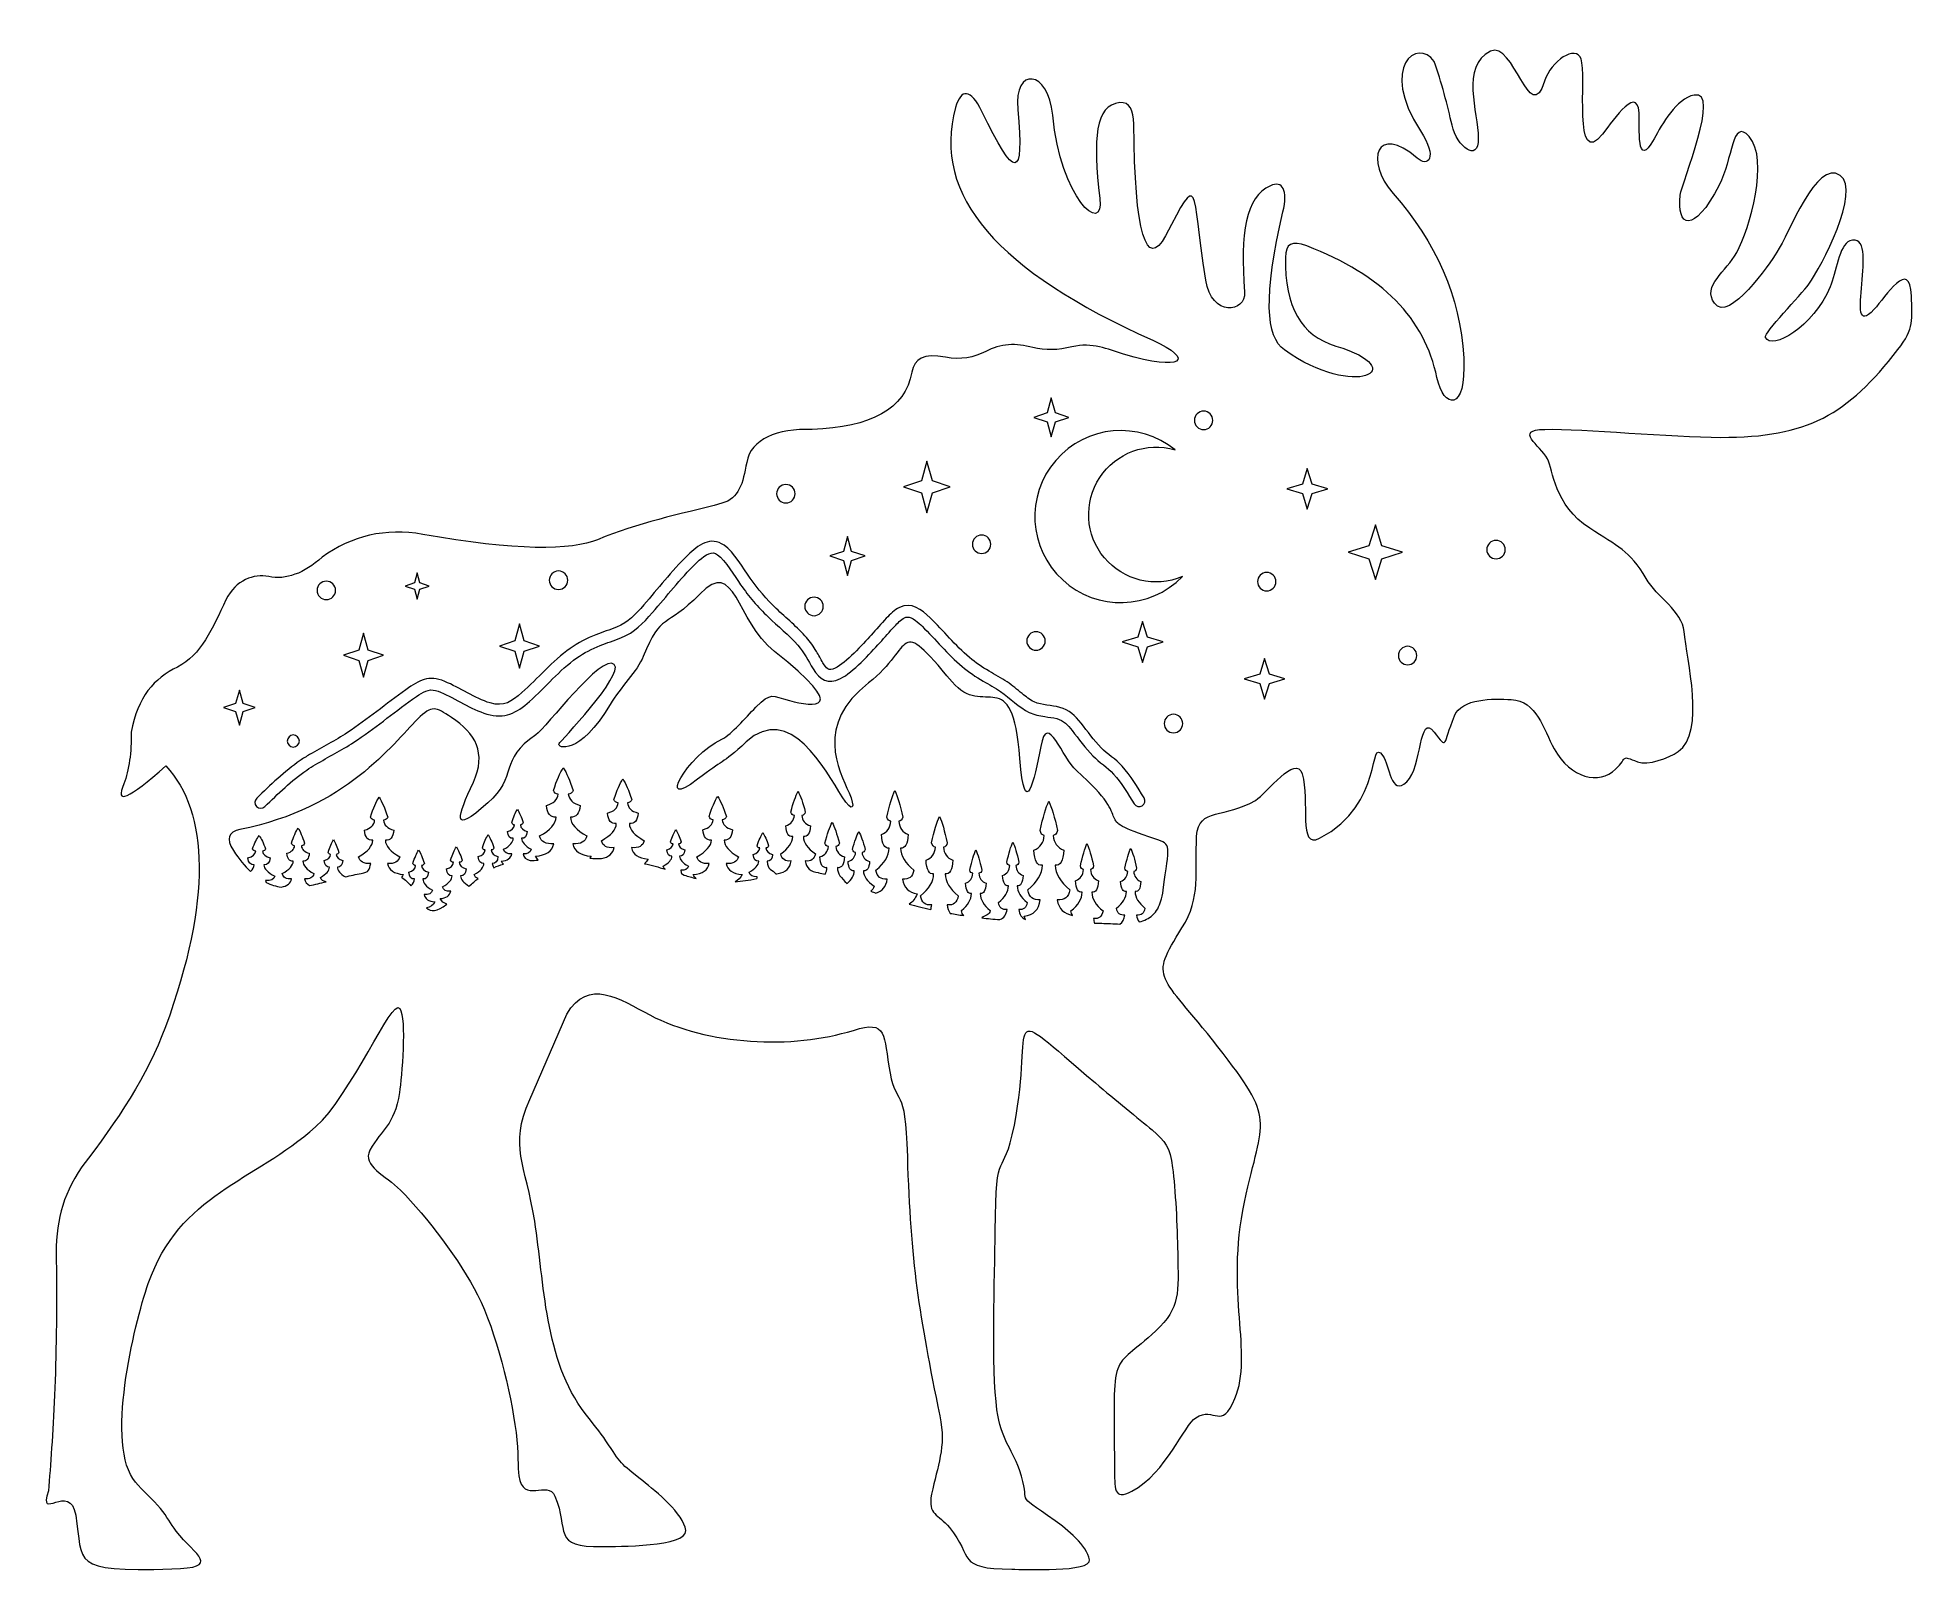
# Model space of a CAD drawing. Header units: inches. Extents: x -3.77 to 3.74, y -3.05 to 3.09.
import ezdxf

# ---------------------------------------------------------------- set-up
doc = ezdxf.new("R2010")
doc.units = ezdxf.units.IN
doc.header["$MEASUREMENT"] = 0
doc.layers.add('Layer 1', color=7, linetype='Continuous')

msp = doc.modelspace()

# ---------------------------------------------------------------- linework, layer by layer
at = {"layer": 'Layer 1', "color": 250, "lineweight": 9}
for points, knots in [([(2.8611, 2.8597), (2.9699, 2.883), (2.8116, 2.509), (2.8054, 2.4597), (2.8054, 2.4597), (2.7895, 2.3329), (2.8578, 2.299), (2.9616, 2.4989), (2.9616, 2.4989), (3.0148, 2.6013), (3.0123, 2.7719), (3.0814, 2.6933), (3.0814, 2.6933), (3.1617, 2.6019), (3.0856, 2.3261), (3.0315, 2.2297), (3.0315, 2.2297), (2.9896, 2.1547), (2.8926, 2.0955), (2.9421, 2.0269), (2.9421, 2.0269), (3.0009, 1.9454), (3.1631, 2.1869), (3.1923, 2.2313), (3.1923, 2.2313), (3.2386, 2.3019), (3.3517, 2.6057), (3.4449, 2.5384), (3.4449, 2.5384), (3.5309, 2.4762), (3.3697, 2.1725), (3.3202, 2.1037), (3.3202, 2.1037), (3.289, 2.0603), (3.1386, 1.9077), (3.1465, 1.8902), (3.1465, 1.8902), (3.1704, 1.8373), (3.3385, 1.9305), (3.4054, 2.0929), (3.4054, 2.0929), (3.4275, 2.1467), (3.4413, 2.261), (3.4838, 2.2763), (3.4838, 2.2763), (3.615, 2.3238), (3.4492, 1.8603), (3.5806, 2.0019), (3.5806, 2.0019), (3.6282, 2.0531), (3.7241, 2.2114), (3.7303, 2.056), (3.7303, 2.056), (3.7339, 1.965), (3.7426, 1.9262), (3.6765, 1.8413), (3.6765, 1.8413), (3.4737, 1.5805), (3.3168, 1.4897), (2.9677, 1.4904), (2.9677, 1.4904), (2.7688, 1.4909), (2.4195, 1.5253), (2.2635, 1.5225), (2.2635, 1.5225), (2.1374, 1.5203), (2.2458, 1.4591), (2.2738, 1.4046), (2.2738, 1.4046), (2.297, 1.3594), (2.3002, 1.2205), (2.4433, 1.1266), (2.4433, 1.1266), (2.5546, 1.0535), (2.6013, 1.0405), (2.669, 0.9252), (2.669, 0.9252), (2.711, 0.8536), (2.814, 0.7935), (2.8209, 0.7142), (2.8209, 0.7142), (2.8307, 0.6037), (2.9084, 0.3096), (2.7974, 0.2338), (2.7974, 0.2338), (2.758, 0.207), (2.6761, 0.1768), (2.6344, 0.1927), (2.6344, 0.1927), (2.5648, 0.2193), (2.5988, 0.2125), (2.5469, 0.1632), (2.5469, 0.1632), (2.4804, 0.1001), (2.3677, 0.1253), (2.3014, 0.2442), (2.3014, 0.2442), (2.2566, 0.3245), (2.2316, 0.4363), (2.129, 0.4418), (2.129, 0.4418), (2.0581, 0.4457), (1.9298, 0.4473), (1.9016, 0.3764), (1.9016, 0.3764), (1.8549, 0.259), (1.8755, 0.2403), (1.821, 0.3113), (1.821, 0.3113), (1.7585, 0.3925), (1.7742, 0.1716), (1.7115, 0.1124), (1.7115, 0.1124), (1.6468, 0.0514), (1.6421, 0.1814), (1.6159, 0.2163), (1.6159, 0.2163), (1.5535, 0.2996), (1.6275, 0.0262), (1.3625, -0.1131), (1.3625, -0.1131), (1.2736, -0.1598), (1.3251, 0.0361), (1.2926, 0.1441), (1.2926, 0.1441), (1.2677, 0.2268), (1.1512, 0.0664), (1.1054, 0.0385), (1.1054, 0.0385), (0.9848, -0.0351), (0.8776, 0.0125), (0.8705, -0.1047), (0.8705, -0.1047), (0.8619, -0.2485), (0.89, -0.3483), (0.8118, -0.472), (0.8118, -0.472), (0.6776, -0.6848), (0.7218, -0.6471), (0.9551, -0.9469), (0.9551, -0.9469), (1.1917, -1.2511), (1.1365, -1.2207), (1.0619, -1.5689), (1.0619, -1.5689), (0.9844, -1.9314), (1.0981, -2.1746), (1.0237, -2.3539), (1.0237, -2.3539), (0.9693, -2.4849), (0.9425, -2.3833), (0.8673, -2.4309), (0.8673, -2.4309), (0.8201, -2.4608), (0.7504, -2.6497), (0.6113, -2.7251), (0.6113, -2.7251), (0.5364, -2.7656), (0.5429, -2.7115), (0.542, -2.6288), (0.542, -2.6288), (0.5372, -2.1393), (0.5263, -2.2528), (0.7076, -2.083), (0.7076, -2.083), (0.8049, -1.9918), (0.7977, -1.9315), (0.7947, -1.7713), (0.7947, -1.7713), (0.7928, -1.6671), (0.7856, -1.5161), (0.774, -1.4309), (0.774, -1.4309), (0.7623, -1.3457), (0.7461, -1.3262), (0.692, -1.2799), (0.692, -1.2799), (0.6379, -1.2336), (0.546, -1.1604), (0.4656, -1.0921), (0.4656, -1.0921), (0.0726, -0.7577), (0.2233, -0.8369), (0.141, -1.2602), (0.141, -1.2602), (0.0954, -1.4947), (0.067, -1.3203), (0.0642, -1.6842), (0.0642, -1.6842), (0.0628, -1.8683), (0.0486, -2.2339), (0.0716, -2.3992), (0.0716, -2.3992), (0.0886, -2.5211), (0.1274, -2.545), (0.1611, -2.6389), (0.1611, -2.6389), (0.2154, -2.7905), (0.1264, -2.7196), (0.304, -2.8433), (0.304, -2.8433), (0.3525, -2.8771), (0.4317, -2.9435), (0.4416, -2.9991), (0.4416, -2.9991), (0.4507, -3.0499), (0.18, -3.0376), (0.1312, -3.037), (0.1312, -3.037), (-0.096, -3.0341), (-0.0194, -2.991), (-0.1185, -2.8698), (-0.1185, -2.8698), (-0.1637, -2.8146), (-0.2068, -2.8226), (-0.1901, -2.737), (-0.1901, -2.737), (-0.1675, -2.6212), (-0.1305, -2.5531), (-0.1571, -2.4238), (-0.1571, -2.4238), (-0.2402, -2.0196), (-0.2753, -1.8082), (-0.287, -1.3859), (-0.287, -1.3859), (-0.2951, -1.0882), (-0.3321, -1.1893), (-0.3562, -1.0529), (-0.3562, -1.0529), (-0.3839, -0.897), (-0.3655, -0.8385), (-0.503, -0.8815), (-0.503, -0.8815), (-0.7479, -0.958), (-1.0851, -0.9413), (-1.3181, -0.8199), (-1.3181, -0.8199), (-1.4391, -0.7568), (-1.5621, -0.6685), (-1.6501, -0.8164), (-1.6501, -0.8164), (-1.6501, -0.8164), (-1.7975, -1.1588), (-1.7975, -1.1588), (-1.7975, -1.1588), (-1.8822, -1.3476), (-1.8149, -1.4123), (-1.7781, -1.645), (-1.7781, -1.645), (-1.7391, -1.8913), (-1.741, -2.1989), (-1.5759, -2.4144), (-1.5759, -2.4144), (-1.5493, -2.449), (-1.5157, -2.4893), (-1.493, -2.5232), (-1.493, -2.5232), (-1.4313, -2.6157), (-1.4388, -2.6114), (-1.3456, -2.6839), (-1.3456, -2.6839), (-1.2911, -2.7263), (-1.1822, -2.8153), (-1.1739, -2.8821), (-1.1739, -2.8821), (-1.1658, -2.948), (-1.4523, -2.9451), (-1.5063, -2.9463), (-1.5063, -2.9463), (-1.7157, -2.9508), (-1.6382, -2.882), (-1.6974, -2.7445), (-1.6974, -2.7445), (-1.7261, -2.6777), (-1.8249, -2.7773), (-1.8415, -2.6638), (-1.8415, -2.6638), (-1.8467, -2.6285), (-1.8422, -2.5741), (-1.8529, -2.4895), (-1.8529, -2.4895), (-1.8736, -2.3256), (-1.9326, -2.0876), (-2.0067, -1.9401), (-2.0067, -1.9401), (-2.0755, -1.8032), (-2.2102, -1.6269), (-2.3151, -1.5206), (-2.3151, -1.5206), (-2.3736, -1.4615), (-2.4707, -1.4231), (-2.4373, -1.3612), (-2.4373, -1.3612), (-2.389, -1.2718), (-2.3409, -1.2678), (-2.3194, -1.13), (-2.3194, -1.13), (-2.31, -1.0703), (-2.2896, -0.8348), (-2.3184, -0.7937), (-2.3184, -0.7937), (-2.3493, -0.7495), (-2.5131, -1.1425), (-2.6546, -1.2676), (-2.6546, -1.2676), (-2.9034, -1.4874), (-3.1989, -1.5364), (-3.3242, -1.8935), (-3.3242, -1.8935), (-3.3829, -2.0606), (-3.4979, -2.5457), (-3.3757, -2.6888), (-3.3757, -2.6888), (-3.3491, -2.7198), (-3.3038, -2.7606), (-3.2756, -2.7944), (-3.2756, -2.7944), (-3.2475, -2.8281), (-3.2365, -2.8547), (-3.2128, -2.8844), (-3.2128, -2.8844), (-3.1348, -2.9827), (-3.0275, -3.0307), (-3.2303, -3.036), (-3.2303, -3.036), (-3.6443, -3.0469), (-3.582, -3.0145), (-3.6148, -2.8209), (-3.6148, -2.8209), (-3.638, -2.6843), (-3.7674, -2.8518), (-3.7239, -2.7237), (-3.7239, -2.7237), (-3.7071, -2.5205), (-3.686, -2.2126), (-3.6927, -1.8004), (-3.6927, -1.8004), (-3.6952, -1.6496), (-3.6717, -1.551), (-3.5897, -1.4273), (-3.5897, -1.4273), (-3.4501, -1.2448), (-3.3268, -1.0629), (-3.2555, -0.8675), (-3.2555, -0.8675), (-3.0705, -0.3611), (-3.0819, -0.0089), (-3.2535, 0.1763), (-3.2535, 0.1763), (-3.4043, 0.0429), (-3.4604, 0.0189), (-3.4216, 0.1043), (-3.4216, 0.1043), (-3.4013, 0.161), (-3.3916, 0.2301), (-3.3924, 0.3114), (-3.3924, 0.3114), (-3.3674, 0.4523), (-3.3007, 0.5265), (-3.2078, 0.5718), (-3.2078, 0.5718), (-3.1121, 0.6186), (-3.0691, 0.7261), (-3.0135, 0.84), (-3.0135, 0.84), (-2.9734, 0.9221), (-2.9024, 0.9447), (-2.8424, 0.9333), (-2.8424, 0.9333), (-2.7735, 0.9197), (-2.7022, 0.9456), (-2.6286, 1.011), (-2.6286, 1.011), (-2.5095, 1.0976), (-2.3753, 1.1281), (-2.2263, 1.1024), (-2.2263, 1.1024), (-1.8564, 1.0355), (-1.6278, 1.0378), (-1.5266, 1.081), (-1.5266, 1.081), (-1.3685, 1.1486), (-1.1975, 1.1817), (-1.029, 1.2268), (-1.029, 1.2268), (-0.9607, 1.245), (-0.9453, 1.3066), (-0.9299, 1.39), (-0.9299, 1.39), (-0.9124, 1.4853), (-0.8095, 1.5252), (-0.6675, 1.5222), (-0.6675, 1.5222), (-0.4354, 1.5292), (-0.2947, 1.6037), (-0.2691, 1.7506), (-0.2691, 1.7506), (-0.2592, 1.8068), (-0.2227, 1.8265), (-0.135, 1.8108), (-0.135, 1.8108), (-0.0734, 1.7998), (-0.0198, 1.8095), (0.0264, 1.8342), (0.0264, 1.8342), (0.0858, 1.866), (0.1483, 1.8681), (0.2149, 1.8497), (0.2149, 1.8497), (0.2649, 1.8359), (0.3175, 1.8399), (0.3713, 1.8526), (0.3713, 1.8526), (0.4541, 1.8721), (0.5136, 1.8425), (0.5774, 1.8235), (0.5774, 1.8235), (0.8163, 1.7521), (0.8661, 1.8022), (0.695, 1.8788), (0.695, 1.8788), (0.0764, 2.1559), (-0.1914, 2.4549), (-0.0942, 2.8098), (-0.0942, 2.8098), (-0.0729, 2.8873), (-0.033, 2.8849), (0.0108, 2.7943), (0.0108, 2.7943), (0.1437, 2.519), (0.181, 2.5185), (0.1546, 2.8021), (0.1546, 2.8021), (0.1387, 2.9732), (0.2776, 2.9634), (0.2945, 2.7788), (0.2945, 2.7788), (0.325, 2.4483), (0.5011, 2.2911), (0.4831, 2.4464), (0.4831, 2.4464), (0.4551, 2.6872), (0.4634, 2.8191), (0.5628, 2.8293), (0.5628, 2.8293), (0.6023, 2.8334), (0.6189, 2.7979), (0.6191, 2.7438), (0.6191, 2.7438), (0.6211, 2.3074), (0.6711, 2.1553), (0.7455, 2.2967), (0.7455, 2.2967), (0.883, 2.5582), (0.8489, 2.4986), (0.9069, 2.1198), (0.9069, 2.1198), (0.9298, 1.9695), (1.0686, 1.9896), (1.0623, 2.0713), (1.0623, 2.0713), (1.0443, 2.3076), (1.0671, 2.4527), (1.1653, 2.4969), (1.1653, 2.4969), (1.2145, 2.519), (1.2362, 2.4792), (1.2158, 2.392), (1.2158, 2.392), (1.1369, 2.0539), (1.1471, 1.8927), (1.2217, 1.8399), (1.2217, 1.8399), (1.5057, 1.6392), (1.7354, 1.7625), (1.4277, 1.8555), (1.4277, 1.8555), (1.2884, 1.8976), (1.223, 2.0117), (1.2256, 2.2093), (1.2256, 2.2093), (1.2263, 2.2655), (1.251, 2.2789), (1.3111, 2.2559), (1.3111, 2.2559), (1.6139, 2.1403), (1.7833, 1.9659), (1.832, 1.7292), (1.832, 1.7292), (1.8575, 1.6051), (1.951, 1.588), (1.9389, 1.8089), (1.9389, 1.8089), (1.9253, 2.0564), (1.8273, 2.2703), (1.6571, 2.4658), (1.6571, 2.4658), (1.5416, 2.5985), (1.5911, 2.7478), (1.7523, 2.6077), (1.7523, 2.6077), (1.7967, 2.5692), (1.8365, 2.6078), (1.7659, 2.7166), (1.7659, 2.7166), (1.5975, 2.976), (1.7568, 3.0896), (1.8203, 2.9945), (1.8203, 2.9945), (1.8502, 2.914), (1.8748, 2.8162), (1.8923, 2.7386), (1.8923, 2.7386), (1.911, 2.6551), (1.9983, 2.5848), (1.9975, 2.6868), (1.9975, 2.6868), (1.9968, 2.7916), (1.9246, 2.9749), (2.0461, 3.0347), (2.0461, 3.0347), (2.1383, 3.0801), (2.2054, 2.7276), (2.2625, 2.9151), (2.2625, 2.9151), (2.2875, 2.9972), (2.3883, 3.0612), (2.4086, 3.0049), (2.4086, 3.0049), (2.4321, 2.9394), (2.3762, 2.5587), (2.4947, 2.7027), (2.4947, 2.7027), (2.5162, 2.7287), (2.6342, 2.9118), (2.6409, 2.7882), (2.6409, 2.7882), (2.6435, 2.7391), (2.628, 2.5504), (2.7008, 2.6848), (2.7008, 2.6848), (2.733, 2.7443), (2.7898, 2.8445), (2.8611, 2.8597)], [0, 0, 0, 0, 0.007299, 0.007299, 0.007299, 0.007299, 0.014599, 0.014599, 0.014599, 0.014599, 0.021898, 0.021898, 0.021898, 0.021898, 0.029197, 0.029197, 0.029197, 0.029197, 0.036496, 0.036496, 0.036496, 0.036496, 0.043796, 0.043796, 0.043796, 0.043796, 0.051095, 0.051095, 0.051095, 0.051095, 0.058394, 0.058394, 0.058394, 0.058394, 0.065693, 0.065693, 0.065693, 0.065693, 0.072993, 0.072993, 0.072993, 0.072993, 0.080292, 0.080292, 0.080292, 0.080292, 0.087591, 0.087591, 0.087591, 0.087591, 0.094891, 0.094891, 0.094891, 0.094891, 0.10219, 0.10219, 0.10219, 0.10219, 0.109489, 0.109489, 0.109489, 0.109489, 0.116788, 0.116788, 0.116788, 0.116788, 0.124088, 0.124088, 0.124088, 0.124088, 0.131387, 0.131387, 0.131387, 0.131387, 0.138686, 0.138686, 0.138686, 0.138686, 0.145985, 0.145985, 0.145985, 0.145985, 0.153285, 0.153285, 0.153285, 0.153285, 0.160584, 0.160584, 0.160584, 0.160584, 0.167883, 0.167883, 0.167883, 0.167883, 0.175182, 0.175182, 0.175182, 0.175182, 0.182482, 0.182482, 0.182482, 0.182482, 0.189781, 0.189781, 0.189781, 0.189781, 0.19708, 0.19708, 0.19708, 0.19708, 0.20438, 0.20438, 0.20438, 0.20438, 0.211679, 0.211679, 0.211679, 0.211679, 0.218978, 0.218978, 0.218978, 0.218978, 0.226277, 0.226277, 0.226277, 0.226277, 0.233577, 0.233577, 0.233577, 0.233577, 0.240876, 0.240876, 0.240876, 0.240876, 0.248175, 0.248175, 0.248175, 0.248175, 0.255474, 0.255474, 0.255474, 0.255474, 0.262774, 0.262774, 0.262774, 0.262774, 0.270073, 0.270073, 0.270073, 0.270073, 0.277372, 0.277372, 0.277372, 0.277372, 0.284672, 0.284672, 0.284672, 0.284672, 0.291971, 0.291971, 0.291971, 0.291971, 0.29927, 0.29927, 0.29927, 0.29927, 0.306569, 0.306569, 0.306569, 0.306569, 0.313869, 0.313869, 0.313869, 0.313869, 0.321168, 0.321168, 0.321168, 0.321168, 0.328467, 0.328467, 0.328467, 0.328467, 0.335766, 0.335766, 0.335766, 0.335766, 0.343066, 0.343066, 0.343066, 0.343066, 0.350365, 0.350365, 0.350365, 0.350365, 0.357664, 0.357664, 0.357664, 0.357664, 0.364964, 0.364964, 0.364964, 0.364964, 0.372263, 0.372263, 0.372263, 0.372263, 0.379562, 0.379562, 0.379562, 0.379562, 0.386861, 0.386861, 0.386861, 0.386861, 0.394161, 0.394161, 0.394161, 0.394161, 0.40146, 0.40146, 0.40146, 0.40146, 0.408759, 0.408759, 0.408759, 0.408759, 0.416058, 0.416058, 0.416058, 0.416058, 0.423358, 0.423358, 0.423358, 0.423358, 0.430657, 0.430657, 0.430657, 0.430657, 0.437956, 0.437956, 0.437956, 0.437956, 0.445255, 0.445255, 0.445255, 0.445255, 0.452555, 0.452555, 0.452555, 0.452555, 0.459854, 0.459854, 0.459854, 0.459854, 0.467153, 0.467153, 0.467153, 0.467153, 0.474453, 0.474453, 0.474453, 0.474453, 0.481752, 0.481752, 0.481752, 0.481752, 0.489051, 0.489051, 0.489051, 0.489051, 0.49635, 0.49635, 0.49635, 0.49635, 0.50365, 0.50365, 0.50365, 0.50365, 0.510949, 0.510949, 0.510949, 0.510949, 0.518248, 0.518248, 0.518248, 0.518248, 0.525547, 0.525547, 0.525547, 0.525547, 0.532847, 0.532847, 0.532847, 0.532847, 0.540146, 0.540146, 0.540146, 0.540146, 0.547445, 0.547445, 0.547445, 0.547445, 0.554745, 0.554745, 0.554745, 0.554745, 0.562044, 0.562044, 0.562044, 0.562044, 0.569343, 0.569343, 0.569343, 0.569343, 0.576642, 0.576642, 0.576642, 0.576642, 0.583942, 0.583942, 0.583942, 0.583942, 0.591241, 0.591241, 0.591241, 0.591241, 0.59854, 0.59854, 0.59854, 0.59854, 0.605839, 0.605839, 0.605839, 0.605839, 0.613139, 0.613139, 0.613139, 0.613139, 0.620438, 0.620438, 0.620438, 0.620438, 0.627737, 0.627737, 0.627737, 0.627737, 0.635036, 0.635036, 0.635036, 0.635036, 0.642336, 0.642336, 0.642336, 0.642336, 0.649635, 0.649635, 0.649635, 0.649635, 0.656934, 0.656934, 0.656934, 0.656934, 0.664234, 0.664234, 0.664234, 0.664234, 0.671533, 0.671533, 0.671533, 0.671533, 0.678832, 0.678832, 0.678832, 0.678832, 0.686131, 0.686131, 0.686131, 0.686131, 0.693431, 0.693431, 0.693431, 0.693431, 0.70073, 0.70073, 0.70073, 0.70073, 0.708029, 0.708029, 0.708029, 0.708029, 0.715328, 0.715328, 0.715328, 0.715328, 0.722628, 0.722628, 0.722628, 0.722628, 0.729927, 0.729927, 0.729927, 0.729927, 0.737226, 0.737226, 0.737226, 0.737226, 0.744526, 0.744526, 0.744526, 0.744526, 0.751825, 0.751825, 0.751825, 0.751825, 0.759124, 0.759124, 0.759124, 0.759124, 0.766423, 0.766423, 0.766423, 0.766423, 0.773723, 0.773723, 0.773723, 0.773723, 0.781022, 0.781022, 0.781022, 0.781022, 0.788321, 0.788321, 0.788321, 0.788321, 0.79562, 0.79562, 0.79562, 0.79562, 0.80292, 0.80292, 0.80292, 0.80292, 0.810219, 0.810219, 0.810219, 0.810219, 0.817518, 0.817518, 0.817518, 0.817518, 0.824818, 0.824818, 0.824818, 0.824818, 0.832117, 0.832117, 0.832117, 0.832117, 0.839416, 0.839416, 0.839416, 0.839416, 0.846715, 0.846715, 0.846715, 0.846715, 0.854015, 0.854015, 0.854015, 0.854015, 0.861314, 0.861314, 0.861314, 0.861314, 0.868613, 0.868613, 0.868613, 0.868613, 0.875912, 0.875912, 0.875912, 0.875912, 0.883212, 0.883212, 0.883212, 0.883212, 0.890511, 0.890511, 0.890511, 0.890511, 0.89781, 0.89781, 0.89781, 0.89781, 0.905109, 0.905109, 0.905109, 0.905109, 0.912409, 0.912409, 0.912409, 0.912409, 0.919708, 0.919708, 0.919708, 0.919708, 0.927007, 0.927007, 0.927007, 0.927007, 0.934307, 0.934307, 0.934307, 0.934307, 0.941606, 0.941606, 0.941606, 0.941606, 0.948905, 0.948905, 0.948905, 0.948905, 0.956204, 0.956204, 0.956204, 0.956204, 0.963504, 0.963504, 0.963504, 0.963504, 0.970803, 0.970803, 0.970803, 0.970803, 0.978102, 0.978102, 0.978102, 0.978102, 0.985401, 0.985401, 0.985401, 0.985401, 1, 1, 1, 1]), ([(0.3055, 1.5519), (0.3055, 1.5519), (0.289, 1.4924), (0.289, 1.4924), (0.289, 1.4924), (0.289, 1.4924), (0.2724, 1.5519), (0.2724, 1.5519), (0.2724, 1.5519), (0.2724, 1.5519), (0.2185, 1.5701), (0.2185, 1.5701), (0.2185, 1.5701), (0.2185, 1.5701), (0.2724, 1.5884), (0.2724, 1.5884), (0.2724, 1.5884), (0.2724, 1.5884), (0.289, 1.6479), (0.289, 1.6479), (0.289, 1.6479), (0.289, 1.6479), (0.3055, 1.5884), (0.3055, 1.5884), (0.3055, 1.5884), (0.3055, 1.5884), (0.3593, 1.5701), (0.3593, 1.5701), (0.3593, 1.5701), (0.3593, 1.5701), (0.3055, 1.5519), (0.3055, 1.5519)], [0, 0, 0, 0, 0.111111, 0.111111, 0.111111, 0.111111, 0.222222, 0.222222, 0.222222, 0.222222, 0.333333, 0.333333, 0.333333, 0.333333, 0.444444, 0.444444, 0.444444, 0.444444, 0.555556, 0.555556, 0.555556, 0.555556, 0.666667, 0.666667, 0.666667, 0.666667, 0.777778, 0.777778, 0.777778, 0.777778, 1, 1, 1, 1]), ([(0.8983, 1.5954), (0.9186, 1.5954), (0.9352, 1.5788), (0.9352, 1.5584), (0.9352, 1.5584), (0.9352, 1.5381), (0.9186, 1.5215), (0.8983, 1.5215), (0.8983, 1.5215), (0.8779, 1.5215), (0.8613, 1.5381), (0.8613, 1.5584), (0.8613, 1.5584), (0.8613, 1.5788), (0.8779, 1.5954), (0.8983, 1.5954)], [0, 0, 0, 0, 0.2, 0.2, 0.2, 0.2, 0.4, 0.4, 0.4, 0.4, 0.6, 0.6, 0.6, 0.6, 1, 1, 1, 1]), ([(0.3068, 1.3985), (0.4284, 1.5392), (0.6399, 1.5577), (0.7841, 1.4404), (0.7841, 1.4404), (0.6702, 1.4739), (0.5478, 1.4288), (0.4827, 1.3295), (0.4827, 1.3295), (0.4175, 1.2302), (0.425, 1.1), (0.5011, 1.0088), (0.5011, 1.0088), (0.5772, 0.9176), (0.7039, 0.8869), (0.8133, 0.9332), (0.8133, 0.9332), (0.6834, 0.8), (0.4713, 0.7943), (0.3344, 0.9201), (0.3344, 0.9201), (0.1974, 1.0459), (0.1852, 1.2578), (0.3068, 1.3985)], [0, 0, 0, 0, 0.142857, 0.142857, 0.142857, 0.142857, 0.285714, 0.285714, 0.285714, 0.285714, 0.428571, 0.428571, 0.428571, 0.428571, 0.571429, 0.571429, 0.571429, 0.571429, 0.714286, 0.714286, 0.714286, 0.714286, 1, 1, 1, 1]), ([(-0.1867, 1.268), (-0.1867, 1.268), (-0.2086, 1.1891), (-0.2086, 1.1891), (-0.2086, 1.1891), (-0.2086, 1.1891), (-0.2305, 1.268), (-0.2305, 1.268), (-0.2305, 1.268), (-0.2305, 1.268), (-0.3019, 1.2922), (-0.3019, 1.2922), (-0.3019, 1.2922), (-0.3019, 1.2922), (-0.2305, 1.3164), (-0.2305, 1.3164), (-0.2305, 1.3164), (-0.2305, 1.3164), (-0.2086, 1.3952), (-0.2086, 1.3952), (-0.2086, 1.3952), (-0.2086, 1.3952), (-0.1867, 1.3164), (-0.1867, 1.3164), (-0.1867, 1.3164), (-0.1867, 1.3164), (-0.1153, 1.2922), (-0.1153, 1.2922), (-0.1153, 1.2922), (-0.1153, 1.2922), (-0.1867, 1.268), (-0.1867, 1.268)], [0, 0, 0, 0, 0.111111, 0.111111, 0.111111, 0.111111, 0.222222, 0.222222, 0.222222, 0.222222, 0.333333, 0.333333, 0.333333, 0.333333, 0.444444, 0.444444, 0.444444, 0.444444, 0.555556, 0.555556, 0.555556, 0.555556, 0.666667, 0.666667, 0.666667, 0.666667, 0.777778, 0.777778, 0.777778, 0.777778, 1, 1, 1, 1]), ([(1.3132, 1.366), (1.3132, 1.366), (1.3325, 1.3036), (1.3325, 1.3036), (1.3325, 1.3036), (1.3325, 1.3036), (1.3949, 1.2844), (1.3949, 1.2844), (1.3949, 1.2844), (1.3949, 1.2844), (1.3325, 1.2653), (1.3325, 1.2653), (1.3325, 1.2653), (1.3325, 1.2653), (1.3132, 1.2028), (1.3132, 1.2028), (1.3132, 1.2028), (1.3132, 1.2028), (1.2941, 1.2653), (1.2941, 1.2653), (1.2941, 1.2653), (1.2941, 1.2653), (1.2316, 1.2844), (1.2316, 1.2844), (1.2316, 1.2844), (1.2316, 1.2844), (1.2941, 1.3036), (1.2941, 1.3036), (1.2941, 1.3036), (1.2941, 1.3036), (1.3132, 1.366), (1.3132, 1.366)], [0, 0, 0, 0, 0.111111, 0.111111, 0.111111, 0.111111, 0.222222, 0.222222, 0.222222, 0.222222, 0.333333, 0.333333, 0.333333, 0.333333, 0.444444, 0.444444, 0.444444, 0.444444, 0.555556, 0.555556, 0.555556, 0.555556, 0.666667, 0.666667, 0.666667, 0.666667, 0.777778, 0.777778, 0.777778, 0.777778, 1, 1, 1, 1]), ([(-0.7363, 1.2649), (-0.7363, 1.2445), (-0.7529, 1.228), (-0.7733, 1.228), (-0.7733, 1.228), (-0.7937, 1.228), (-0.8102, 1.2445), (-0.8102, 1.2649), (-0.8102, 1.2649), (-0.8102, 1.2853), (-0.7937, 1.3019), (-0.7733, 1.3019), (-0.7733, 1.3019), (-0.7529, 1.3019), (-0.7363, 1.2853), (-0.7363, 1.2649)], [0, 0, 0, 0, 0.2, 0.2, 0.2, 0.2, 0.4, 0.4, 0.4, 0.4, 0.6, 0.6, 0.6, 0.6, 1, 1, 1, 1]), ([(1.6112, 1.0564), (1.6112, 1.0564), (1.6947, 1.0308), (1.6947, 1.0308), (1.6947, 1.0308), (1.6947, 1.0308), (1.6112, 1.0051), (1.6112, 1.0051), (1.6112, 1.0051), (1.6112, 1.0051), (1.5856, 0.9215), (1.5856, 0.9215), (1.5856, 0.9215), (1.5856, 0.9215), (1.5598, 1.0051), (1.5598, 1.0051), (1.5598, 1.0051), (1.5598, 1.0051), (1.4763, 1.0308), (1.4763, 1.0308), (1.4763, 1.0308), (1.4763, 1.0308), (1.5598, 1.0564), (1.5598, 1.0564), (1.5598, 1.0564), (1.5598, 1.0564), (1.5856, 1.14), (1.5856, 1.14), (1.5856, 1.14), (1.5856, 1.14), (1.6112, 1.0564), (1.6112, 1.0564)], [0, 0, 0, 0, 0.111111, 0.111111, 0.111111, 0.111111, 0.222222, 0.222222, 0.222222, 0.222222, 0.333333, 0.333333, 0.333333, 0.333333, 0.444444, 0.444444, 0.444444, 0.444444, 0.555556, 0.555556, 0.555556, 0.555556, 0.666667, 0.666667, 0.666667, 0.666667, 0.777778, 0.777778, 0.777778, 0.777778, 1, 1, 1, 1]), ([(-0.8122, 0.8058), (-0.7721, 0.7674), (-0.7263, 0.7312), (-0.6902, 0.6894), (-0.6902, 0.6894), (-0.6752, 0.6722), (-0.6625, 0.6539), (-0.6509, 0.6344), (-0.6509, 0.6344), (-0.6419, 0.6193), (-0.6338, 0.6037), (-0.6246, 0.5889), (-0.6246, 0.5889), (-0.6111, 0.5668), (-0.6021, 0.5536), (-0.5759, 0.5668), (-0.5759, 0.5668), (-0.532, 0.589), (-0.4661, 0.6614), (-0.4315, 0.6998), (-0.4315, 0.6998), (-0.4115, 0.7221), (-0.392, 0.7452), (-0.3714, 0.7669), (-0.3714, 0.7669), (-0.3564, 0.7827), (-0.3387, 0.8001), (-0.3191, 0.8099), (-0.3191, 0.8099), (-0.2706, 0.8341), (-0.2298, 0.801), (-0.1959, 0.7684), (-0.1959, 0.7684), (-0.1421, 0.7167), (-0.0958, 0.6575), (-0.0383, 0.6095), (-0.0383, 0.6095), (-0.0137, 0.5889), (0.0124, 0.5717), (0.04, 0.5554), (0.04, 0.5554), (0.0641, 0.5412), (0.089, 0.5279), (0.1123, 0.5121), (0.1123, 0.5121), (0.1332, 0.4978), (0.1522, 0.4816), (0.1719, 0.4657), (0.1719, 0.4657), (0.1866, 0.4537), (0.2029, 0.4406), (0.2203, 0.4325), (0.2203, 0.4325), (0.2528, 0.4173), (0.289, 0.4196), (0.3229, 0.4105), (0.3229, 0.4105), (0.3607, 0.4003), (0.3842, 0.3766), (0.4082, 0.3471), (0.4082, 0.3471), (0.4344, 0.3148), (0.4587, 0.2783), (0.488, 0.2489), (0.488, 0.2489), (0.5147, 0.2222), (0.5461, 0.2035), (0.5723, 0.175), (0.5723, 0.175), (0.6057, 0.1387), (0.6342, 0.0903), (0.6601, 0.0484), (0.6601, 0.0484), (0.6668, 0.0375), (0.6634, 0.0231), (0.6525, 0.0164), (0.6525, 0.0164), (0.6416, 0.0096), (0.6272, 0.0131), (0.6206, 0.024), (0.6206, 0.024), (0.5964, 0.0631), (0.5691, 0.1099), (0.5381, 0.1436), (0.5381, 0.1436), (0.5131, 0.1708), (0.4814, 0.1899), (0.4552, 0.2161), (0.4552, 0.2161), (0.4244, 0.2469), (0.3996, 0.284), (0.3722, 0.3178), (0.3722, 0.3178), (0.355, 0.339), (0.338, 0.3583), (0.3108, 0.3656), (0.3108, 0.3656), (0.2955, 0.3698), (0.2783, 0.3711), (0.2626, 0.3735), (0.2626, 0.3735), (0.2412, 0.3766), (0.2203, 0.3812), (0.2006, 0.3905), (0.2006, 0.3905), (0.1596, 0.4095), (0.1241, 0.4479), (0.0861, 0.4737), (0.0861, 0.4737), (0.0639, 0.4888), (0.0396, 0.5017), (0.0163, 0.5155), (0.0163, 0.5155), (-0.0134, 0.533), (-0.0415, 0.5516), (-0.068, 0.5738), (-0.068, 0.5738), (-0.1267, 0.6229), (-0.1735, 0.6823), (-0.2281, 0.7349), (-0.2281, 0.7349), (-0.2403, 0.7467), (-0.2682, 0.7733), (-0.2872, 0.7718), (-0.2872, 0.7718), (-0.2911, 0.7714), (-0.2948, 0.7701), (-0.2983, 0.7684), (-0.2983, 0.7684), (-0.3122, 0.7615), (-0.3271, 0.7461), (-0.3377, 0.735), (-0.3377, 0.735), (-0.358, 0.7136), (-0.3772, 0.6908), (-0.3971, 0.6688), (-0.3971, 0.6688), (-0.4367, 0.6247), (-0.5038, 0.5512), (-0.5549, 0.5254), (-0.5549, 0.5254), (-0.605, 0.5001), (-0.6379, 0.5217), (-0.6642, 0.5646), (-0.6642, 0.5646), (-0.6848, 0.5981), (-0.6988, 0.6285), (-0.7252, 0.659), (-0.7252, 0.659), (-0.7602, 0.6993), (-0.8055, 0.7351), (-0.8443, 0.7724), (-0.8443, 0.7724), (-0.8856, 0.8121), (-0.9211, 0.8538), (-0.9541, 0.9008), (-0.9541, 0.9008), (-0.9769, 0.9333), (-1.0158, 0.9988), (-1.0468, 1.0209), (-1.0468, 1.0209), (-1.0516, 1.0244), (-1.0571, 1.0273), (-1.0629, 1.0281), (-1.0629, 1.0281), (-1.0856, 1.0314), (-1.1189, 0.9999), (-1.1334, 0.986), (-1.1334, 0.986), (-1.1647, 0.9558), (-1.1942, 0.9216), (-1.2225, 0.8886), (-1.2225, 0.8886), (-1.2506, 0.8558), (-1.2781, 0.8226), (-1.3065, 0.79), (-1.3065, 0.79), (-1.3462, 0.7443), (-1.3766, 0.7115), (-1.4337, 0.6883), (-1.4337, 0.6883), (-1.4606, 0.6773), (-1.4886, 0.6687), (-1.5157, 0.6579), (-1.5157, 0.6579), (-1.549, 0.6446), (-1.5803, 0.6288), (-1.6097, 0.6081), (-1.6097, 0.6081), (-1.6794, 0.559), (-1.7351, 0.4907), (-1.7986, 0.4344), (-1.7986, 0.4344), (-1.8518, 0.3873), (-1.8983, 0.3626), (-1.9694, 0.3836), (-1.9694, 0.3836), (-2.0351, 0.403), (-2.0928, 0.4453), (-2.1554, 0.471), (-2.1554, 0.471), (-2.1676, 0.476), (-2.1815, 0.4808), (-2.1948, 0.48), (-2.1948, 0.48), (-2.2182, 0.4784), (-2.2485, 0.4561), (-2.2669, 0.4429), (-2.2669, 0.4429), (-2.346, 0.3866), (-2.4209, 0.3243), (-2.5022, 0.2707), (-2.5022, 0.2707), (-2.5523, 0.2378), (-2.6038, 0.2121), (-2.655, 0.1819), (-2.655, 0.1819), (-2.667, 0.1747), (-2.6789, 0.1673), (-2.6904, 0.1594), (-2.6904, 0.1594), (-2.7505, 0.1182), (-2.8059, 0.0637), (-2.8584, 0.0134), (-2.8584, 0.0134), (-2.8676, 0.0046), (-2.8824, 0.0049), (-2.8912, 0.0141), (-2.8912, 0.0141), (-2.9001, 0.0234), (-2.8998, 0.0381), (-2.8905, 0.047), (-2.8905, 0.047), (-2.8361, 0.0992), (-2.779, 0.155), (-2.7167, 0.1977), (-2.7167, 0.1977), (-2.7043, 0.2062), (-2.6916, 0.2142), (-2.6786, 0.2218), (-2.6786, 0.2218), (-2.6281, 0.2516), (-2.5771, 0.277), (-2.5277, 0.3095), (-2.5277, 0.3095), (-2.4469, 0.3626), (-2.3725, 0.4247), (-2.2939, 0.4807), (-2.2939, 0.4807), (-2.2384, 0.5203), (-2.204, 0.5412), (-2.1377, 0.514), (-2.1377, 0.514), (-2.0777, 0.4892), (-2.018, 0.4463), (-1.9562, 0.4281), (-1.9562, 0.4281), (-1.9017, 0.4119), (-1.87, 0.4332), (-1.8295, 0.4692), (-1.8295, 0.4692), (-1.7642, 0.527), (-1.7085, 0.5953), (-1.6364, 0.6461), (-1.6364, 0.6461), (-1.604, 0.6689), (-1.5696, 0.6863), (-1.5329, 0.701), (-1.5329, 0.701), (-1.5059, 0.7117), (-1.478, 0.7203), (-1.4512, 0.7312), (-1.4512, 0.7312), (-1.4018, 0.7513), (-1.3759, 0.7809), (-1.3415, 0.8205), (-1.3415, 0.8205), (-1.3132, 0.853), (-1.2858, 0.8861), (-1.2578, 0.9188), (-1.2578, 0.9188), (-1.2285, 0.953), (-1.198, 0.9883), (-1.1655, 1.0194), (-1.1655, 1.0194), (-1.125, 1.0585), (-1.0744, 1.0975), (-1.0199, 1.0587), (-1.0199, 1.0587), (-0.9812, 1.0312), (-0.9437, 0.967), (-0.916, 0.9274), (-0.916, 0.9274), (-0.8848, 0.8829), (-0.8513, 0.8435), (-0.8122, 0.8058)], [0, 0, 0, 0, 0.013333, 0.013333, 0.013333, 0.013333, 0.026667, 0.026667, 0.026667, 0.026667, 0.04, 0.04, 0.04, 0.04, 0.053333, 0.053333, 0.053333, 0.053333, 0.066667, 0.066667, 0.066667, 0.066667, 0.08, 0.08, 0.08, 0.08, 0.093333, 0.093333, 0.093333, 0.093333, 0.106667, 0.106667, 0.106667, 0.106667, 0.12, 0.12, 0.12, 0.12, 0.133333, 0.133333, 0.133333, 0.133333, 0.146667, 0.146667, 0.146667, 0.146667, 0.16, 0.16, 0.16, 0.16, 0.173333, 0.173333, 0.173333, 0.173333, 0.186667, 0.186667, 0.186667, 0.186667, 0.2, 0.2, 0.2, 0.2, 0.213333, 0.213333, 0.213333, 0.213333, 0.226667, 0.226667, 0.226667, 0.226667, 0.24, 0.24, 0.24, 0.24, 0.253333, 0.253333, 0.253333, 0.253333, 0.266667, 0.266667, 0.266667, 0.266667, 0.28, 0.28, 0.28, 0.28, 0.293333, 0.293333, 0.293333, 0.293333, 0.306667, 0.306667, 0.306667, 0.306667, 0.32, 0.32, 0.32, 0.32, 0.333333, 0.333333, 0.333333, 0.333333, 0.346667, 0.346667, 0.346667, 0.346667, 0.36, 0.36, 0.36, 0.36, 0.373333, 0.373333, 0.373333, 0.373333, 0.386667, 0.386667, 0.386667, 0.386667, 0.4, 0.4, 0.4, 0.4, 0.413333, 0.413333, 0.413333, 0.413333, 0.426667, 0.426667, 0.426667, 0.426667, 0.44, 0.44, 0.44, 0.44, 0.453333, 0.453333, 0.453333, 0.453333, 0.466667, 0.466667, 0.466667, 0.466667, 0.48, 0.48, 0.48, 0.48, 0.493333, 0.493333, 0.493333, 0.493333, 0.506667, 0.506667, 0.506667, 0.506667, 0.52, 0.52, 0.52, 0.52, 0.533333, 0.533333, 0.533333, 0.533333, 0.546667, 0.546667, 0.546667, 0.546667, 0.56, 0.56, 0.56, 0.56, 0.573333, 0.573333, 0.573333, 0.573333, 0.586667, 0.586667, 0.586667, 0.586667, 0.6, 0.6, 0.6, 0.6, 0.613333, 0.613333, 0.613333, 0.613333, 0.626667, 0.626667, 0.626667, 0.626667, 0.64, 0.64, 0.64, 0.64, 0.653333, 0.653333, 0.653333, 0.653333, 0.666667, 0.666667, 0.666667, 0.666667, 0.68, 0.68, 0.68, 0.68, 0.693333, 0.693333, 0.693333, 0.693333, 0.706667, 0.706667, 0.706667, 0.706667, 0.72, 0.72, 0.72, 0.72, 0.733333, 0.733333, 0.733333, 0.733333, 0.746667, 0.746667, 0.746667, 0.746667, 0.76, 0.76, 0.76, 0.76, 0.773333, 0.773333, 0.773333, 0.773333, 0.786667, 0.786667, 0.786667, 0.786667, 0.8, 0.8, 0.8, 0.8, 0.813333, 0.813333, 0.813333, 0.813333, 0.826667, 0.826667, 0.826667, 0.826667, 0.84, 0.84, 0.84, 0.84, 0.853333, 0.853333, 0.853333, 0.853333, 0.866667, 0.866667, 0.866667, 0.866667, 0.88, 0.88, 0.88, 0.88, 0.893333, 0.893333, 0.893333, 0.893333, 0.906667, 0.906667, 0.906667, 0.906667, 0.92, 0.92, 0.92, 0.92, 0.933333, 0.933333, 0.933333, 0.933333, 0.946667, 0.946667, 0.946667, 0.946667, 0.96, 0.96, 0.96, 0.96, 0.973333, 0.973333, 0.973333, 0.973333, 1, 1, 1, 1]), ([(-0.5099, 0.9979), (-0.5099, 0.9979), (-0.5265, 0.9384), (-0.5265, 0.9384), (-0.5265, 0.9384), (-0.5265, 0.9384), (-0.543, 0.9979), (-0.543, 0.9979), (-0.543, 0.9979), (-0.543, 0.9979), (-0.5968, 1.0161), (-0.5968, 1.0161), (-0.5968, 1.0161), (-0.5968, 1.0161), (-0.543, 1.0344), (-0.543, 1.0344), (-0.543, 1.0344), (-0.543, 1.0344), (-0.5265, 1.0939), (-0.5265, 1.0939), (-0.5265, 1.0939), (-0.5265, 1.0939), (-0.5099, 1.0344), (-0.5099, 1.0344), (-0.5099, 1.0344), (-0.5099, 1.0344), (-0.456, 1.0161), (-0.456, 1.0161), (-0.456, 1.0161), (-0.456, 1.0161), (-0.5099, 0.9979), (-0.5099, 0.9979)], [0, 0, 0, 0, 0.111111, 0.111111, 0.111111, 0.111111, 0.222222, 0.222222, 0.222222, 0.222222, 0.333333, 0.333333, 0.333333, 0.333333, 0.444444, 0.444444, 0.444444, 0.444444, 0.555556, 0.555556, 0.555556, 0.555556, 0.666667, 0.666667, 0.666667, 0.666667, 0.777778, 0.777778, 0.777778, 0.777778, 1, 1, 1, 1]), ([(0.01, 1.0997), (0.0304, 1.0997), (0.047, 1.0832), (0.047, 1.0628), (0.047, 1.0628), (0.047, 1.0424), (0.0304, 1.0259), (0.01, 1.0259), (0.01, 1.0259), (-0.0104, 1.0259), (-0.0269, 1.0424), (-0.0269, 1.0628), (-0.0269, 1.0628), (-0.0269, 1.0832), (-0.0104, 1.0997), (0.01, 1.0997)], [0, 0, 0, 0, 0.2, 0.2, 0.2, 0.2, 0.4, 0.4, 0.4, 0.4, 0.6, 0.6, 0.6, 0.6, 1, 1, 1, 1]), ([(2.0314, 1.0414), (2.0314, 1.0618), (2.048, 1.0783), (2.0684, 1.0783), (2.0684, 1.0783), (2.0888, 1.0783), (2.1053, 1.0618), (2.1053, 1.0414), (2.1053, 1.0414), (2.1053, 1.021), (2.0888, 1.0045), (2.0684, 1.0045), (2.0684, 1.0045), (2.048, 1.0045), (2.0314, 1.021), (2.0314, 1.0414)], [0, 0, 0, 0, 0.2, 0.2, 0.2, 0.2, 0.4, 0.4, 0.4, 0.4, 0.6, 0.6, 0.6, 0.6, 1, 1, 1, 1]), ([(-1.1177, 0.8638), (-0.9733, 1.0125), (-0.975, 0.7573), (-0.8183, 0.6338), (-0.8183, 0.6338), (-0.5107, 0.3912), (-0.6624, 0.4118), (-0.759, 0.4378), (-0.759, 0.4378), (-0.8301, 0.4568), (-0.8297, 0.4729), (-0.893, 0.4109), (-0.893, 0.4109), (-0.938, 0.3671), (-0.9868, 0.3041), (-1.0299, 0.2833), (-1.0299, 0.2833), (-1.1706, 0.2155), (-1.2944, -0.0083), (-1.1261, 0.1227), (-1.1261, 0.1227), (-1.0195, 0.2056), (-1.036, 0.1774), (-0.9317, 0.2721), (-0.9317, 0.2721), (-0.7571, 0.4321), (-0.6155, 0.1603), (-0.5474, 0.0523), (-0.5474, 0.0523), (-0.5036, -0.0171), (-0.4941, 0.0093), (-0.5205, 0.0686), (-0.5205, 0.0686), (-0.5614, 0.1605), (-0.6589, 0.3406), (-0.4419, 0.5088), (-0.4419, 0.5088), (-0.2571, 0.652), (-0.3356, 0.7867), (-0.108, 0.5124), (-0.108, 0.5124), (0.0187, 0.3596), (0.1324, 0.5981), (0.1631, 0.2056), (0.1631, 0.2056), (0.1832, -0.0501), (0.2209, 0.1172), (0.2464, 0.2536), (0.2464, 0.2536), (0.2736, 0.399), (0.3336, 0.2058), (0.3893, 0.1573), (0.3893, 0.1573), (0.6475, -0.0676), (0.426, -0.0242), (0.7035, -0.1154), (0.7035, -0.1154), (0.774, -0.1387), (0.7595, -0.1369), (0.7366, -0.3202), (0.7366, -0.3202), (0.7342, -0.3386), (0.7312, -0.3528), (0.7277, -0.3636), (0.7277, -0.3636), (0.7199, -0.3848), (0.7122, -0.4061), (0.6931, -0.4223), (0.6931, -0.4223), (0.6798, -0.4335), (0.661, -0.4423), (0.6407, -0.4481), (0.6407, -0.4481), (0.635, -0.441), (0.6313, -0.4317), (0.6297, -0.4203), (0.6297, -0.4203), (0.6489, -0.4225), (0.6601, -0.4134), (0.6636, -0.3931), (0.6636, -0.3931), (0.6377, -0.3723), (0.6245, -0.3502), (0.6241, -0.3268), (0.6241, -0.3268), (0.6378, -0.3288), (0.6455, -0.3151), (0.647, -0.2858), (0.647, -0.2858), (0.6296, -0.279), (0.6202, -0.2657), (0.6189, -0.2461), (0.6189, -0.2461), (0.6246, -0.2457), (0.6284, -0.2413), (0.6304, -0.2333), (0.6304, -0.2333), (0.6224, -0.1975), (0.6145, -0.171), (0.6067, -0.1536), (0.6067, -0.1536), (0.5988, -0.171), (0.5909, -0.1975), (0.5829, -0.2333), (0.5829, -0.2333), (0.5849, -0.2413), (0.5888, -0.2457), (0.5945, -0.2461), (0.5945, -0.2461), (0.5932, -0.2657), (0.5838, -0.279), (0.5663, -0.2858), (0.5663, -0.2858), (0.5679, -0.3151), (0.5756, -0.3288), (0.5893, -0.3268), (0.5893, -0.3268), (0.5888, -0.3502), (0.5757, -0.3723), (0.5497, -0.3931), (0.5497, -0.3931), (0.5532, -0.4134), (0.5645, -0.4225), (0.5836, -0.4203), (0.5836, -0.4203), (0.5813, -0.437), (0.5747, -0.4489), (0.5635, -0.4564), (0.5635, -0.4564), (0.5509, -0.4559), (0.5383, -0.4551), (0.5256, -0.4542), (0.5256, -0.4542), (0.5108, -0.454), (0.4904, -0.4533), (0.4623, -0.4524), (0.4623, -0.4524), (0.4601, -0.447), (0.4586, -0.4411), (0.4577, -0.4345), (0.4577, -0.4345), (0.4792, -0.4369), (0.4919, -0.4267), (0.4958, -0.4039), (0.4958, -0.4039), (0.4666, -0.3805), (0.4518, -0.3556), (0.4513, -0.3292), (0.4513, -0.3292), (0.4668, -0.3314), (0.4754, -0.316), (0.4772, -0.2831), (0.4772, -0.2831), (0.4576, -0.2753), (0.447, -0.2605), (0.4454, -0.2384), (0.4454, -0.2384), (0.4519, -0.2378), (0.4562, -0.233), (0.4584, -0.2239), (0.4584, -0.2239), (0.4494, -0.1836), (0.4405, -0.1537), (0.4317, -0.1342), (0.4317, -0.1342), (0.4229, -0.1537), (0.414, -0.1836), (0.4051, -0.2239), (0.4051, -0.2239), (0.4073, -0.233), (0.4116, -0.2378), (0.418, -0.2384), (0.418, -0.2384), (0.4165, -0.2605), (0.4059, -0.2753), (0.3862, -0.2831), (0.3862, -0.2831), (0.3881, -0.316), (0.3967, -0.3314), (0.4122, -0.3292), (0.4122, -0.3292), (0.4117, -0.3556), (0.3968, -0.3805), (0.3677, -0.4039), (0.3677, -0.4039), (0.3688, -0.4111), (0.371, -0.4171), (0.374, -0.4217), (0.374, -0.4217), (0.3403, -0.4155), (0.318, -0.3958), (0.313, -0.3595), (0.313, -0.3595), (0.3414, -0.3627), (0.3581, -0.3493), (0.3632, -0.3194), (0.3632, -0.3194), (0.3249, -0.2886), (0.3053, -0.2558), (0.3046, -0.2211), (0.3046, -0.2211), (0.325, -0.2241), (0.3364, -0.2039), (0.3388, -0.1604), (0.3388, -0.1604), (0.3129, -0.1503), (0.299, -0.1308), (0.297, -0.1017), (0.297, -0.1017), (0.3054, -0.101), (0.3111, -0.0946), (0.314, -0.0826), (0.314, -0.0826), (0.3022, -0.0297), (0.2905, 0.0096), (0.2789, 0.0352), (0.2789, 0.0352), (0.2673, 0.0096), (0.2557, -0.0297), (0.2438, -0.0826), (0.2438, -0.0826), (0.2468, -0.0946), (0.2525, -0.101), (0.2609, -0.1017), (0.2609, -0.1017), (0.2589, -0.1308), (0.245, -0.1503), (0.2191, -0.1604), (0.2191, -0.1604), (0.2215, -0.2039), (0.2329, -0.2241), (0.2532, -0.2211), (0.2532, -0.2211), (0.2526, -0.2558), (0.233, -0.2886), (0.1946, -0.3194), (0.1946, -0.3194), (0.1998, -0.3493), (0.2165, -0.3627), (0.2448, -0.3595), (0.2448, -0.3595), (0.2395, -0.3986), (0.2178, -0.4204), (0.1798, -0.425), (0.1798, -0.425), (0.1816, -0.4298), (0.1836, -0.4342), (0.1859, -0.4384), (0.1859, -0.4384), (0.1703, -0.4316), (0.1611, -0.4182), (0.1584, -0.398), (0.1584, -0.398), (0.1777, -0.4001), (0.1891, -0.3911), (0.1926, -0.3706), (0.1926, -0.3706), (0.1664, -0.3495), (0.1531, -0.3271), (0.1526, -0.3035), (0.1526, -0.3035), (0.1666, -0.3055), (0.1743, -0.2916), (0.176, -0.262), (0.176, -0.262), (0.1583, -0.2551), (0.1487, -0.2418), (0.1474, -0.2219), (0.1474, -0.2219), (0.1531, -0.2214), (0.157, -0.2171), (0.1591, -0.2089), (0.1591, -0.2089), (0.151, -0.1727), (0.143, -0.1459), (0.1351, -0.1283), (0.1351, -0.1283), (0.1272, -0.1459), (0.1192, -0.1727), (0.1111, -0.2089), (0.1111, -0.2089), (0.1131, -0.2171), (0.117, -0.2214), (0.1227, -0.2219), (0.1227, -0.2219), (0.1213, -0.2418), (0.1118, -0.2551), (0.0942, -0.262), (0.0942, -0.262), (0.0959, -0.2916), (0.1036, -0.3055), (0.1175, -0.3035), (0.1175, -0.3035), (0.1171, -0.3271), (0.1037, -0.3495), (0.0774, -0.3706), (0.0774, -0.3706), (0.0809, -0.3911), (0.0924, -0.4001), (0.1118, -0.398), (0.1118, -0.398), (0.1089, -0.4186), (0.0994, -0.4322), (0.0833, -0.4388), (0.0833, -0.4388), (0.058, -0.4367), (0.0339, -0.4343), (0.0106, -0.4317), (0.0106, -0.4317), (0.0248, -0.4196), (0.0411, -0.4223), (0.0446, -0.4019), (0.0446, -0.4019), (0.0183, -0.3808), (0.005, -0.3584), (0.0045, -0.3347), (0.0045, -0.3347), (0.0184, -0.3368), (0.0261, -0.3229), (0.0278, -0.2933), (0.0278, -0.2933), (0.0102, -0.2864), (0.0007, -0.273), (-0.0007, -0.2532), (-0.0007, -0.2532), (0.005, -0.2527), (0.0089, -0.2483), (0.0109, -0.2402), (0.0109, -0.2402), (0.0028, -0.204), (-0.0052, -0.1772), (-0.0131, -0.1596), (-0.0131, -0.1596), (-0.021, -0.1772), (-0.029, -0.204), (-0.0371, -0.2402), (-0.0371, -0.2402), (-0.035, -0.2483), (-0.0311, -0.2527), (-0.0254, -0.2532), (-0.0254, -0.2532), (-0.0267, -0.273), (-0.0362, -0.2864), (-0.0539, -0.2933), (-0.0539, -0.2933), (-0.0523, -0.3229), (-0.0445, -0.3368), (-0.0306, -0.3347), (-0.0306, -0.3347), (-0.0311, -0.3584), (-0.0444, -0.3808), (-0.0706, -0.4019), (-0.0706, -0.4019), (-0.0691, -0.4109), (-0.066, -0.4177), (-0.0614, -0.4223), (-0.0614, -0.4223), (-0.0802, -0.4195), (-0.0983, -0.4166), (-0.1159, -0.4135), (-0.1159, -0.4135), (-0.1222, -0.4046), (-0.1263, -0.3932), (-0.1282, -0.3796), (-0.1282, -0.3796), (-0.1028, -0.3825), (-0.0878, -0.3705), (-0.0832, -0.3436), (-0.0832, -0.3436), (-0.1176, -0.316), (-0.1352, -0.2866), (-0.1357, -0.2555), (-0.1357, -0.2555), (-0.1175, -0.2582), (-0.1073, -0.24), (-0.1052, -0.2011), (-0.1052, -0.2011), (-0.1283, -0.192), (-0.1408, -0.1746), (-0.1426, -0.1485), (-0.1426, -0.1485), (-0.1351, -0.1479), (-0.1299, -0.1422), (-0.1272, -0.1314), (-0.1272, -0.1314), (-0.1379, -0.084), (-0.1483, -0.0487), (-0.1588, -0.0257), (-0.1588, -0.0257), (-0.1691, -0.0487), (-0.1796, -0.084), (-0.1902, -0.1314), (-0.1902, -0.1314), (-0.1875, -0.1422), (-0.1825, -0.1479), (-0.175, -0.1485), (-0.175, -0.1485), (-0.1767, -0.1746), (-0.1892, -0.192), (-0.2123, -0.2011), (-0.2123, -0.2011), (-0.2103, -0.24), (-0.2, -0.2582), (-0.1818, -0.2555), (-0.1818, -0.2555), (-0.1824, -0.2866), (-0.1999, -0.316), (-0.2343, -0.3436), (-0.2343, -0.3436), (-0.2298, -0.3705), (-0.2148, -0.3825), (-0.1894, -0.3796), (-0.1894, -0.3796), (-0.1903, -0.3863), (-0.1917, -0.3924), (-0.1937, -0.398), (-0.1937, -0.398), (-0.2243, -0.3911), (-0.2527, -0.384), (-0.2792, -0.3765), (-0.2792, -0.3765), (-0.2657, -0.3675), (-0.2554, -0.3537), (-0.2482, -0.3353), (-0.2482, -0.3353), (-0.2823, -0.331), (-0.3017, -0.3115), (-0.3065, -0.2765), (-0.3065, -0.2765), (-0.2811, -0.2794), (-0.2661, -0.2674), (-0.2615, -0.2405), (-0.2615, -0.2405), (-0.296, -0.2129), (-0.3134, -0.1835), (-0.314, -0.1524), (-0.314, -0.1524), (-0.2958, -0.1551), (-0.2856, -0.137), (-0.2835, -0.098), (-0.2835, -0.098), (-0.3066, -0.0889), (-0.3191, -0.0715), (-0.3209, -0.0454), (-0.3209, -0.0454), (-0.3134, -0.0448), (-0.3083, -0.0391), (-0.3056, -0.0283), (-0.3056, -0.0283), (-0.3162, 0.0191), (-0.3267, 0.0544), (-0.3371, 0.0774), (-0.3371, 0.0774), (-0.3475, 0.0544), (-0.358, 0.0191), (-0.3686, -0.0283), (-0.3686, -0.0283), (-0.3659, -0.0391), (-0.3608, -0.0448), (-0.3532, -0.0454), (-0.3532, -0.0454), (-0.3551, -0.0715), (-0.3676, -0.0889), (-0.3907, -0.098), (-0.3907, -0.098), (-0.3886, -0.137), (-0.3784, -0.1551), (-0.3601, -0.1524), (-0.3601, -0.1524), (-0.3607, -0.1835), (-0.3782, -0.2129), (-0.4126, -0.2405), (-0.4126, -0.2405), (-0.408, -0.2674), (-0.3931, -0.2794), (-0.3677, -0.2765), (-0.3677, -0.2765), (-0.3718, -0.3067), (-0.3868, -0.3254), (-0.4128, -0.3327), (-0.4128, -0.3327), (-0.4197, -0.3301), (-0.4265, -0.3275), (-0.4332, -0.3249), (-0.4332, -0.3249), (-0.4267, -0.3209), (-0.4224, -0.314), (-0.4205, -0.3044), (-0.4205, -0.3044), (-0.4482, -0.2854), (-0.4623, -0.2652), (-0.4628, -0.2438), (-0.4628, -0.2438), (-0.4481, -0.2457), (-0.4399, -0.2332), (-0.4382, -0.2064), (-0.4382, -0.2064), (-0.4568, -0.2002), (-0.4668, -0.1881), (-0.4682, -0.1703), (-0.4682, -0.1703), (-0.4622, -0.1699), (-0.4581, -0.1659), (-0.4559, -0.1586), (-0.4559, -0.1586), (-0.4644, -0.1259), (-0.4728, -0.1017), (-0.4812, -0.0859), (-0.4812, -0.0859), (-0.4896, -0.1017), (-0.498, -0.1259), (-0.5065, -0.1586), (-0.5065, -0.1586), (-0.5043, -0.1659), (-0.5002, -0.1699), (-0.4942, -0.1703), (-0.4942, -0.1703), (-0.4956, -0.1881), (-0.5056, -0.2002), (-0.5242, -0.2064), (-0.5242, -0.2064), (-0.5225, -0.2332), (-0.5144, -0.2457), (-0.4997, -0.2438), (-0.4997, -0.2438), (-0.5001, -0.2612), (-0.5094, -0.2777), (-0.5277, -0.2936), (-0.5277, -0.2936), (-0.5533, -0.2737), (-0.5663, -0.2528), (-0.5668, -0.2308), (-0.5668, -0.2308), (-0.5499, -0.2329), (-0.5406, -0.2186), (-0.5386, -0.188), (-0.5386, -0.188), (-0.5599, -0.1808), (-0.5714, -0.167), (-0.5731, -0.1464), (-0.5731, -0.1464), (-0.5662, -0.146), (-0.5614, -0.1414), (-0.559, -0.133), (-0.559, -0.133), (-0.5688, -0.0955), (-0.5784, -0.0678), (-0.588, -0.0496), (-0.588, -0.0496), (-0.5976, -0.0678), (-0.6072, -0.0955), (-0.617, -0.133), (-0.617, -0.133), (-0.6146, -0.1414), (-0.6098, -0.146), (-0.6029, -0.1464), (-0.6029, -0.1464), (-0.6046, -0.167), (-0.6161, -0.1808), (-0.6374, -0.188), (-0.6374, -0.188), (-0.6354, -0.2186), (-0.626, -0.2329), (-0.6092, -0.2308), (-0.6092, -0.2308), (-0.6094, -0.2398), (-0.6117, -0.2487), (-0.6161, -0.2573), (-0.6161, -0.2573), (-0.625, -0.2549), (-0.6338, -0.2527), (-0.6426, -0.2509), (-0.6426, -0.2509), (-0.6425, -0.2508), (-0.6425, -0.2506), (-0.6424, -0.2504), (-0.6424, -0.2504), (-0.6738, -0.2471), (-0.6917, -0.2317), (-0.6961, -0.2041), (-0.6961, -0.2041), (-0.6727, -0.2064), (-0.6589, -0.1969), (-0.6547, -0.1757), (-0.6547, -0.1757), (-0.6863, -0.1539), (-0.7025, -0.1308), (-0.7031, -0.1062), (-0.7031, -0.1062), (-0.6863, -0.1084), (-0.6769, -0.094), (-0.6749, -0.0634), (-0.6749, -0.0634), (-0.6962, -0.0562), (-0.7077, -0.0424), (-0.7093, -0.0219), (-0.7093, -0.0219), (-0.7024, -0.0214), (-0.6978, -0.0168), (-0.6953, -0.0084), (-0.6953, -0.0084), (-0.705, 0.0291), (-0.7147, 0.0568), (-0.7242, 0.0749), (-0.7242, 0.0749), (-0.7338, 0.0568), (-0.7435, 0.0291), (-0.7533, -0.0084), (-0.7533, -0.0084), (-0.7508, -0.0168), (-0.7461, -0.0214), (-0.7391, -0.0219), (-0.7391, -0.0219), (-0.7408, -0.0424), (-0.7523, -0.0562), (-0.7736, -0.0634), (-0.7736, -0.0634), (-0.7717, -0.094), (-0.7623, -0.1084), (-0.7455, -0.1062), (-0.7455, -0.1062), (-0.7461, -0.1308), (-0.7621, -0.1539), (-0.7939, -0.1757), (-0.7939, -0.1757), (-0.7896, -0.1969), (-0.7758, -0.2064), (-0.7524, -0.2041), (-0.7524, -0.2041), (-0.7568, -0.2317), (-0.773, -0.2505), (-0.8044, -0.2538), (-0.8044, -0.2538), (-0.8073, -0.2545), (-0.8103, -0.2552), (-0.8132, -0.2559), (-0.8132, -0.2559), (-0.8274, -0.2372), (-0.8476, -0.2393), (-0.8485, -0.2051), (-0.8485, -0.2051), (-0.8352, -0.2064), (-0.8278, -0.1974), (-0.8262, -0.1781), (-0.8262, -0.1781), (-0.8431, -0.1736), (-0.8521, -0.1648), (-0.8535, -0.1518), (-0.8535, -0.1518), (-0.848, -0.1516), (-0.8443, -0.1487), (-0.8424, -0.1433), (-0.8424, -0.1433), (-0.8501, -0.1197), (-0.8576, -0.1022), (-0.8652, -0.0907), (-0.8652, -0.0907), (-0.8728, -0.1022), (-0.8804, -0.1197), (-0.8881, -0.1433), (-0.8881, -0.1433), (-0.8862, -0.1487), (-0.8825, -0.1516), (-0.877, -0.1518), (-0.877, -0.1518), (-0.8783, -0.1648), (-0.8874, -0.1736), (-0.9042, -0.1781), (-0.9042, -0.1781), (-0.9026, -0.1974), (-0.8952, -0.2064), (-0.882, -0.2051), (-0.882, -0.2051), (-0.8824, -0.2206), (-0.8951, -0.2353), (-0.9201, -0.249), (-0.9201, -0.249), (-0.9168, -0.2623), (-0.9059, -0.2683), (-0.8875, -0.2669), (-0.8875, -0.2669), (-0.888, -0.2697), (-0.8888, -0.2722), (-0.8899, -0.2746), (-0.8899, -0.2746), (-0.9218, -0.2811), (-0.9503, -0.2851), (-0.9766, -0.2871), (-0.9766, -0.2871), (-0.9642, -0.2803), (-0.9547, -0.2708), (-0.9477, -0.2586), (-0.9477, -0.2586), (-0.9853, -0.2554), (-1.0068, -0.2406), (-1.012, -0.2141), (-1.012, -0.2141), (-0.984, -0.2163), (-0.9675, -0.2072), (-0.9624, -0.1869), (-0.9624, -0.1869), (-1.0004, -0.166), (-1.0198, -0.1437), (-1.0204, -0.1202), (-1.0204, -0.1202), (-1.0003, -0.1222), (-0.989, -0.1084), (-0.9866, -0.079), (-0.9866, -0.079), (-1.0122, -0.0721), (-1.026, -0.0589), (-1.0279, -0.0391), (-1.0279, -0.0391), (-1.0197, -0.0387), (-1.014, -0.0344), (-1.011, -0.0262), (-1.011, -0.0262), (-1.0228, 0.0097), (-1.0344, 0.0364), (-1.0458, 0.0538), (-1.0458, 0.0538), (-1.0573, 0.0364), (-1.0689, 0.0097), (-1.0807, -0.0262), (-1.0807, -0.0262), (-1.0777, -0.0344), (-1.0721, -0.0387), (-1.0637, -0.0391), (-1.0637, -0.0391), (-1.0657, -0.0589), (-1.0795, -0.0721), (-1.1051, -0.079), (-1.1051, -0.079), (-1.1027, -0.1084), (-1.0915, -0.1222), (-1.0713, -0.1202), (-1.0713, -0.1202), (-1.0719, -0.1437), (-1.0913, -0.166), (-1.1294, -0.1869), (-1.1294, -0.1869), (-1.1243, -0.2072), (-1.1077, -0.2163), (-1.0797, -0.2141), (-1.0797, -0.2141), (-1.0849, -0.2406), (-1.1064, -0.2554), (-1.144, -0.2586), (-1.144, -0.2586), (-1.1408, -0.2644), (-1.1369, -0.2696), (-1.1324, -0.2741), (-1.1324, -0.2741), (-1.1482, -0.2702), (-1.1638, -0.2657), (-1.1795, -0.2608), (-1.1795, -0.2608), (-1.1936, -0.254), (-1.1902, -0.2569), (-1.1934, -0.241), (-1.1934, -0.241), (-1.1765, -0.2423), (-1.1665, -0.2368), (-1.1634, -0.2246), (-1.1634, -0.2246), (-1.1863, -0.212), (-1.198, -0.1986), (-1.1984, -0.1845), (-1.1984, -0.1845), (-1.1862, -0.1857), (-1.1795, -0.1774), (-1.1781, -0.1597), (-1.1781, -0.1597), (-1.1935, -0.1556), (-1.2017, -0.1476), (-1.203, -0.1357), (-1.203, -0.1357), (-1.198, -0.1354), (-1.1946, -0.1328), (-1.1927, -0.1279), (-1.1927, -0.1279), (-1.1998, -0.1063), (-1.2068, -0.0903), (-1.2137, -0.0798), (-1.2137, -0.0798), (-1.2206, -0.0903), (-1.2276, -0.1063), (-1.2346, -0.1279), (-1.2346, -0.1279), (-1.2329, -0.1328), (-1.2295, -0.1354), (-1.2245, -0.1357), (-1.2245, -0.1357), (-1.2256, -0.1476), (-1.234, -0.1556), (-1.2494, -0.1597), (-1.2494, -0.1597), (-1.2479, -0.1774), (-1.2412, -0.1857), (-1.229, -0.1845), (-1.229, -0.1845), (-1.2295, -0.1986), (-1.241, -0.212), (-1.2639, -0.2246), (-1.2639, -0.2246), (-1.2627, -0.2299), (-1.2601, -0.2338), (-1.2562, -0.2366), (-1.2562, -0.2366), (-1.2816, -0.2289), (-1.3088, -0.2214), (-1.3394, -0.2149), (-1.3394, -0.2149), (-1.3336, -0.2096), (-1.3288, -0.2034), (-1.3248, -0.1965), (-1.3248, -0.1965), (-1.3635, -0.1932), (-1.3855, -0.1781), (-1.3909, -0.1508), (-1.3909, -0.1508), (-1.3621, -0.1531), (-1.3451, -0.1437), (-1.34, -0.1229), (-1.34, -0.1229), (-1.3789, -0.1015), (-1.3988, -0.0787), (-1.3995, -0.0545), (-1.3995, -0.0545), (-1.3788, -0.0566), (-1.3672, -0.0425), (-1.3648, -0.0123), (-1.3648, -0.0123), (-1.3911, -0.0053), (-1.4052, 0.0084), (-1.4073, 0.0286), (-1.4073, 0.0286), (-1.3987, 0.0291), (-1.3929, 0.0335), (-1.3899, 0.0419), (-1.3899, 0.0419), (-1.4019, 0.0787), (-1.4138, 0.106), (-1.4256, 0.1239), (-1.4256, 0.1239), (-1.4373, 0.106), (-1.4492, 0.0787), (-1.4612, 0.0419), (-1.4612, 0.0419), (-1.4582, 0.0335), (-1.4525, 0.0291), (-1.4439, 0.0286), (-1.4439, 0.0286), (-1.4459, 0.0084), (-1.4601, -0.0053), (-1.4864, -0.0123), (-1.4864, -0.0123), (-1.4839, -0.0425), (-1.4724, -0.0566), (-1.4516, -0.0545), (-1.4516, -0.0545), (-1.4523, -0.0787), (-1.4722, -0.1015), (-1.5112, -0.1229), (-1.5112, -0.1229), (-1.506, -0.1437), (-1.489, -0.1531), (-1.4602, -0.1508), (-1.4602, -0.1508), (-1.4649, -0.1741), (-1.4815, -0.1885), (-1.5104, -0.1943), (-1.5104, -0.1943), (-1.5256, -0.1937), (-1.5413, -0.1935), (-1.5578, -0.1934), (-1.5578, -0.1934), (-1.556, -0.1908), (-1.5542, -0.1881), (-1.5526, -0.1853), (-1.5526, -0.1853), (-1.5953, -0.1817), (-1.6195, -0.1649), (-1.6256, -0.1349), (-1.6256, -0.1349), (-1.5938, -0.1373), (-1.5751, -0.1271), (-1.5692, -0.104), (-1.5692, -0.104), (-1.6124, -0.0804), (-1.6343, -0.0551), (-1.635, -0.0284), (-1.635, -0.0284), (-1.6122, -0.0307), (-1.5994, -0.0152), (-1.5967, 0.0182), (-1.5967, 0.0182), (-1.6257, 0.026), (-1.6413, 0.041), (-1.6436, 0.0634), (-1.6436, 0.0634), (-1.6342, 0.0639), (-1.6278, 0.0688), (-1.6244, 0.078), (-1.6244, 0.078), (-1.6377, 0.1187), (-1.6508, 0.1489), (-1.6638, 0.1686), (-1.6638, 0.1686), (-1.6769, 0.1489), (-1.69, 0.1187), (-1.7032, 0.078), (-1.7032, 0.078), (-1.6999, 0.0688), (-1.6936, 0.0639), (-1.6841, 0.0634), (-1.6841, 0.0634), (-1.6863, 0.041), (-1.702, 0.026), (-1.7309, 0.0182), (-1.7309, 0.0182), (-1.7283, -0.0152), (-1.7155, -0.0307), (-1.6926, -0.0284), (-1.6926, -0.0284), (-1.6934, -0.0551), (-1.7154, -0.0804), (-1.7584, -0.104), (-1.7584, -0.104), (-1.7527, -0.1271), (-1.7339, -0.1373), (-1.7021, -0.1349), (-1.7021, -0.1349), (-1.7081, -0.1649), (-1.7324, -0.1817), (-1.7751, -0.1853), (-1.7751, -0.1853), (-1.7718, -0.191), (-1.7681, -0.1961), (-1.7638, -0.2008), (-1.7638, -0.2008), (-1.7754, -0.2014), (-1.7863, -0.202), (-1.7965, -0.2026), (-1.7965, -0.2026), (-1.8126, -0.1984), (-1.8221, -0.1894), (-1.8249, -0.1755), (-1.8249, -0.1755), (-1.8063, -0.1769), (-1.7953, -0.1709), (-1.792, -0.1574), (-1.792, -0.1574), (-1.8171, -0.1436), (-1.83, -0.1288), (-1.8305, -0.1133), (-1.8305, -0.1133), (-1.817, -0.1146), (-1.8096, -0.1055), (-1.8081, -0.0859), (-1.8081, -0.0859), (-1.825, -0.0815), (-1.8341, -0.0726), (-1.8355, -0.0596), (-1.8355, -0.0596), (-1.83, -0.0593), (-1.8262, -0.0564), (-1.8242, -0.0511), (-1.8242, -0.0511), (-1.832, -0.0272), (-1.8397, -0.0096), (-1.8473, 0.002), (-1.8473, 0.002), (-1.8549, -0.0096), (-1.8626, -0.0272), (-1.8703, -0.0511), (-1.8703, -0.0511), (-1.8683, -0.0564), (-1.8646, -0.0593), (-1.8591, -0.0596), (-1.8591, -0.0596), (-1.8604, -0.0726), (-1.8696, -0.0815), (-1.8865, -0.0859), (-1.8865, -0.0859), (-1.8849, -0.1055), (-1.8775, -0.1146), (-1.8641, -0.1133), (-1.8641, -0.1133), (-1.8646, -0.1288), (-1.8774, -0.1436), (-1.9026, -0.1574), (-1.9026, -0.1574), (-1.8992, -0.1709), (-1.8882, -0.1769), (-1.8697, -0.1755), (-1.8697, -0.1755), (-1.8732, -0.193), (-1.8874, -0.2029), (-1.9123, -0.2049), (-1.9123, -0.2049), (-1.9098, -0.2094), (-1.9068, -0.2132), (-1.9032, -0.2165), (-1.9032, -0.2165), (-1.9173, -0.2204), (-1.9298, -0.225), (-1.9418, -0.2311), (-1.9418, -0.2311), (-1.9455, -0.2254), (-1.9475, -0.2195), (-1.9477, -0.2136), (-1.9477, -0.2136), (-1.9344, -0.2149), (-1.9269, -0.2059), (-1.9253, -0.1864), (-1.9253, -0.1864), (-1.9423, -0.1818), (-1.9514, -0.173), (-1.9527, -0.16), (-1.9527, -0.16), (-1.9472, -0.1596), (-1.9435, -0.1567), (-1.9415, -0.1514), (-1.9415, -0.1514), (-1.9493, -0.1276), (-1.9569, -0.1099), (-1.9646, -0.0984), (-1.9646, -0.0984), (-1.9722, -0.1099), (-1.9799, -0.1276), (-1.9876, -0.1514), (-1.9876, -0.1514), (-1.9857, -0.1567), (-1.9819, -0.1596), (-1.9764, -0.16), (-1.9764, -0.16), (-1.9777, -0.173), (-1.9868, -0.1818), (-2.0038, -0.1864), (-2.0038, -0.1864), (-2.0023, -0.2059), (-1.9948, -0.2149), (-1.9814, -0.2136), (-1.9814, -0.2136), (-1.9819, -0.2292), (-1.9947, -0.2439), (-2.0199, -0.2578), (-2.0199, -0.2578), (-2.0178, -0.2662), (-2.0128, -0.2716), (-2.0049, -0.2742), (-2.0049, -0.2742), (-2.0158, -0.2831), (-2.0277, -0.2931), (-2.0412, -0.3044), (-2.0412, -0.3044), (-2.0631, -0.2914), (-2.0744, -0.2776), (-2.0748, -0.263), (-2.0748, -0.263), (-2.0614, -0.2643), (-2.054, -0.2552), (-2.0524, -0.2358), (-2.0524, -0.2358), (-2.0693, -0.2312), (-2.0784, -0.2224), (-2.0798, -0.2094), (-2.0798, -0.2094), (-2.0743, -0.209), (-2.0705, -0.2062), (-2.0685, -0.2008), (-2.0685, -0.2008), (-2.0763, -0.177), (-2.084, -0.1593), (-2.0916, -0.1477), (-2.0916, -0.1477), (-2.0992, -0.1593), (-2.1069, -0.177), (-2.1147, -0.2008), (-2.1147, -0.2008), (-2.1127, -0.2062), (-2.1089, -0.209), (-2.1034, -0.2094), (-2.1034, -0.2094), (-2.1048, -0.2224), (-2.1139, -0.2312), (-2.1308, -0.2358), (-2.1308, -0.2358), (-2.1292, -0.2552), (-2.1218, -0.2643), (-2.1084, -0.263), (-2.1084, -0.263), (-2.1089, -0.2786), (-2.1218, -0.2934), (-2.1469, -0.3072), (-2.1469, -0.3072), (-2.1436, -0.3206), (-2.1326, -0.3267), (-2.114, -0.3252), (-2.114, -0.3252), (-2.1175, -0.3428), (-2.1317, -0.3526), (-2.1566, -0.3547), (-2.1566, -0.3547), (-2.1506, -0.3653), (-2.1417, -0.3727), (-2.1297, -0.3771), (-2.1297, -0.3771), (-2.1701, -0.4076), (-2.1929, -0.4072), (-2.2109, -0.3921), (-2.2109, -0.3921), (-2.1958, -0.3882), (-2.1847, -0.3801), (-2.1776, -0.3678), (-2.1776, -0.3678), (-2.2026, -0.3657), (-2.2168, -0.3558), (-2.2203, -0.3383), (-2.2203, -0.3383), (-2.2017, -0.3397), (-2.1908, -0.3337), (-2.1874, -0.3203), (-2.1874, -0.3203), (-2.2126, -0.3064), (-2.2254, -0.2916), (-2.2258, -0.2761), (-2.2258, -0.2761), (-2.2125, -0.2774), (-2.205, -0.2683), (-2.2034, -0.2488), (-2.2034, -0.2488), (-2.2204, -0.2443), (-2.2295, -0.2354), (-2.2308, -0.2224), (-2.2308, -0.2224), (-2.2253, -0.2221), (-2.2216, -0.2192), (-2.2197, -0.2139), (-2.2197, -0.2139), (-2.2274, -0.19), (-2.2351, -0.1724), (-2.2427, -0.1608), (-2.2427, -0.1608), (-2.2503, -0.1724), (-2.258, -0.19), (-2.2657, -0.2139), (-2.2657, -0.2139), (-2.2638, -0.2192), (-2.2601, -0.2221), (-2.2546, -0.2224), (-2.2546, -0.2224), (-2.2558, -0.2354), (-2.265, -0.2443), (-2.282, -0.2488), (-2.282, -0.2488), (-2.2804, -0.2683), (-2.2729, -0.2774), (-2.2596, -0.2761), (-2.2596, -0.2761), (-2.2598, -0.2855), (-2.2646, -0.2946), (-2.2737, -0.3033), (-2.2737, -0.3033), (-2.2841, -0.2908), (-2.2965, -0.2791), (-2.3117, -0.2695), (-2.3117, -0.2695), (-2.3088, -0.266), (-2.3061, -0.2622), (-2.3037, -0.258), (-2.3037, -0.258), (-2.3409, -0.2548), (-2.3622, -0.2403), (-2.3674, -0.214), (-2.3674, -0.214), (-2.3397, -0.2162), (-2.3233, -0.2072), (-2.3183, -0.1871), (-2.3183, -0.1871), (-2.3559, -0.1664), (-2.375, -0.1444), (-2.3757, -0.1211), (-2.3757, -0.1211), (-2.3558, -0.1231), (-2.3446, -0.1095), (-2.3423, -0.0804), (-2.3423, -0.0804), (-2.3676, -0.0736), (-2.3812, -0.0605), (-2.3831, -0.041), (-2.3831, -0.041), (-2.3749, -0.0406), (-2.3693, -0.0362), (-2.3664, -0.0282), (-2.3664, -0.0282), (-2.378, 0.0073), (-2.3895, 0.0337), (-2.4009, 0.051), (-2.4009, 0.051), (-2.4122, 0.0337), (-2.4237, 0.0073), (-2.4353, -0.0282), (-2.4353, -0.0282), (-2.4324, -0.0362), (-2.4268, -0.0406), (-2.4185, -0.041), (-2.4185, -0.041), (-2.4205, -0.0605), (-2.4341, -0.0736), (-2.4594, -0.0804), (-2.4594, -0.0804), (-2.4571, -0.1095), (-2.4459, -0.1231), (-2.426, -0.1211), (-2.426, -0.1211), (-2.4266, -0.1444), (-2.4458, -0.1664), (-2.4834, -0.1871), (-2.4834, -0.1871), (-2.4784, -0.2072), (-2.462, -0.2162), (-2.4343, -0.214), (-2.4343, -0.214), (-2.4392, -0.2387), (-2.4397, -0.2493), (-2.4729, -0.2535), (-2.4729, -0.2535), (-2.4946, -0.2578), (-2.5154, -0.2626), (-2.5355, -0.2675), (-2.5355, -0.2675), (-2.5565, -0.2551), (-2.5672, -0.242), (-2.5676, -0.2282), (-2.5676, -0.2282), (-2.555, -0.2294), (-2.5479, -0.2209), (-2.5465, -0.2025), (-2.5465, -0.2025), (-2.5624, -0.1982), (-2.5711, -0.19), (-2.5723, -0.1777), (-2.5723, -0.1777), (-2.5671, -0.1774), (-2.5636, -0.1747), (-2.5618, -0.1696), (-2.5618, -0.1696), (-2.569, -0.1472), (-2.5763, -0.1306), (-2.5834, -0.1197), (-2.5834, -0.1197), (-2.5906, -0.1306), (-2.5978, -0.1472), (-2.6052, -0.1696), (-2.6052, -0.1696), (-2.6033, -0.1747), (-2.5997, -0.1774), (-2.5946, -0.1777), (-2.5946, -0.1777), (-2.5958, -0.19), (-2.6044, -0.1982), (-2.6204, -0.2025), (-2.6204, -0.2025), (-2.6189, -0.2209), (-2.6119, -0.2294), (-2.5993, -0.2282), (-2.5993, -0.2282), (-2.5997, -0.2429), (-2.6118, -0.2567), (-2.6355, -0.2698), (-2.6355, -0.2698), (-2.6328, -0.2805), (-2.6251, -0.2862), (-2.6122, -0.2869), (-2.6122, -0.2869), (-2.6353, -0.2927), (-2.6574, -0.2981), (-2.6787, -0.3022), (-2.6787, -0.3022), (-2.6901, -0.2966), (-2.6971, -0.2876), (-2.6995, -0.2754), (-2.6995, -0.2754), (-2.6783, -0.2771), (-2.6657, -0.2702), (-2.6619, -0.2548), (-2.6619, -0.2548), (-2.6907, -0.239), (-2.7053, -0.2221), (-2.7058, -0.2043), (-2.7058, -0.2043), (-2.6906, -0.2058), (-2.682, -0.1955), (-2.6802, -0.1731), (-2.6802, -0.1731), (-2.6996, -0.1679), (-2.7101, -0.1578), (-2.7116, -0.1429), (-2.7116, -0.1429), (-2.7053, -0.1426), (-2.701, -0.1393), (-2.6988, -0.1332), (-2.6988, -0.1332), (-2.7076, -0.1059), (-2.7164, -0.0858), (-2.7251, -0.0725), (-2.7251, -0.0725), (-2.7338, -0.0858), (-2.7426, -0.1059), (-2.7515, -0.1332), (-2.7515, -0.1332), (-2.7492, -0.1393), (-2.7449, -0.1426), (-2.7386, -0.1429), (-2.7386, -0.1429), (-2.7401, -0.1578), (-2.7506, -0.1679), (-2.77, -0.1731), (-2.77, -0.1731), (-2.7681, -0.1955), (-2.7596, -0.2058), (-2.7444, -0.2043), (-2.7444, -0.2043), (-2.7449, -0.2221), (-2.7596, -0.239), (-2.7883, -0.2548), (-2.7883, -0.2548), (-2.7844, -0.2702), (-2.772, -0.2771), (-2.7506, -0.2754), (-2.7506, -0.2754), (-2.7544, -0.2938), (-2.7683, -0.3048), (-2.7925, -0.3083), (-2.7925, -0.3083), (-2.8131, -0.3053), (-2.8332, -0.2995), (-2.8529, -0.2899), (-2.8529, -0.2899), (-2.8541, -0.2876), (-2.8549, -0.2851), (-2.8555, -0.2826), (-2.8555, -0.2826), (-2.8342, -0.2841), (-2.8217, -0.2779), (-2.8178, -0.2642), (-2.8178, -0.2642), (-2.8467, -0.2502), (-2.8613, -0.2352), (-2.8618, -0.2193), (-2.8618, -0.2193), (-2.8466, -0.2207), (-2.838, -0.2114), (-2.8362, -0.1916), (-2.8362, -0.1916), (-2.8556, -0.187), (-2.8661, -0.1781), (-2.8676, -0.1648), (-2.8676, -0.1648), (-2.8612, -0.1645), (-2.857, -0.1616), (-2.8547, -0.1561), (-2.8547, -0.1561), (-2.8636, -0.1319), (-2.8724, -0.1139), (-2.881, -0.1022), (-2.881, -0.1022), (-2.8898, -0.1139), (-2.8985, -0.1319), (-2.9074, -0.1561), (-2.9074, -0.1561), (-2.9052, -0.1616), (-2.901, -0.1645), (-2.8946, -0.1648), (-2.8946, -0.1648), (-2.8961, -0.1781), (-2.9065, -0.187), (-2.9259, -0.1916), (-2.9259, -0.1916), (-2.9242, -0.2114), (-2.9156, -0.2207), (-2.9004, -0.2193), (-2.9004, -0.2193), (-2.9006, -0.2285), (-2.9056, -0.2373), (-2.9154, -0.2459), (-2.9154, -0.2459), (-2.9381, -0.2246), (-2.9608, -0.1971), (-2.9839, -0.1621), (-2.9839, -0.1621), (-3.0148, -0.1153), (-3.0035, -0.0874), (-2.9577, -0.0782), (-2.9577, -0.0782), (-2.5298, 0.0074), (-2.3487, 0.2622), (-2.2467, 0.3631), (-2.2467, 0.3631), (-2.1875, 0.4219), (-2.1757, 0.4114), (-2.1117, 0.3701), (-2.1117, 0.3701), (-2.0143, 0.3069), (-1.9704, 0.227), (-2.0237, 0.1108), (-2.0237, 0.1108), (-2.0859, -0.0246), (-2.1171, -0.1058), (-1.9659, 0.0279), (-1.9659, 0.0279), (-1.8463, 0.1336), (-1.9215, 0.2013), (-1.774, 0.3002), (-1.774, 0.3002), (-1.7324, 0.3281), (-1.5096, 0.6285), (-1.4598, 0.5817), (-1.4598, 0.5817), (-1.4187, 0.543), (-1.6802, 0.2669), (-1.6807, 0.2661), (-1.6807, 0.2661), (-1.693, 0.2462), (-1.5983, 0.2157), (-1.4766, 0.4219), (-1.4766, 0.4219), (-1.4362, 0.4905), (-1.367, 0.5555), (-1.3435, 0.6144), (-1.3435, 0.6144), (-1.2722, 0.7926), (-1.2548, 0.7226), (-1.1177, 0.8638)], [0, 0, 0, 0, 0.002778, 0.002778, 0.002778, 0.002778, 0.005556, 0.005556, 0.005556, 0.005556, 0.008333, 0.008333, 0.008333, 0.008333, 0.011111, 0.011111, 0.011111, 0.011111, 0.013889, 0.013889, 0.013889, 0.013889, 0.016667, 0.016667, 0.016667, 0.016667, 0.019444, 0.019444, 0.019444, 0.019444, 0.022222, 0.022222, 0.022222, 0.022222, 0.025, 0.025, 0.025, 0.025, 0.027778, 0.027778, 0.027778, 0.027778, 0.030556, 0.030556, 0.030556, 0.030556, 0.033333, 0.033333, 0.033333, 0.033333, 0.036111, 0.036111, 0.036111, 0.036111, 0.038889, 0.038889, 0.038889, 0.038889, 0.041667, 0.041667, 0.041667, 0.041667, 0.044444, 0.044444, 0.044444, 0.044444, 0.047222, 0.047222, 0.047222, 0.047222, 0.05, 0.05, 0.05, 0.05, 0.052778, 0.052778, 0.052778, 0.052778, 0.055556, 0.055556, 0.055556, 0.055556, 0.058333, 0.058333, 0.058333, 0.058333, 0.061111, 0.061111, 0.061111, 0.061111, 0.063889, 0.063889, 0.063889, 0.063889, 0.066667, 0.066667, 0.066667, 0.066667, 0.069444, 0.069444, 0.069444, 0.069444, 0.072222, 0.072222, 0.072222, 0.072222, 0.075, 0.075, 0.075, 0.075, 0.077778, 0.077778, 0.077778, 0.077778, 0.080556, 0.080556, 0.080556, 0.080556, 0.083333, 0.083333, 0.083333, 0.083333, 0.086111, 0.086111, 0.086111, 0.086111, 0.088889, 0.088889, 0.088889, 0.088889, 0.091667, 0.091667, 0.091667, 0.091667, 0.094444, 0.094444, 0.094444, 0.094444, 0.097222, 0.097222, 0.097222, 0.097222, 0.1, 0.1, 0.1, 0.1, 0.102778, 0.102778, 0.102778, 0.102778, 0.105556, 0.105556, 0.105556, 0.105556, 0.108333, 0.108333, 0.108333, 0.108333, 0.111111, 0.111111, 0.111111, 0.111111, 0.113889, 0.113889, 0.113889, 0.113889, 0.116667, 0.116667, 0.116667, 0.116667, 0.119444, 0.119444, 0.119444, 0.119444, 0.122222, 0.122222, 0.122222, 0.122222, 0.125, 0.125, 0.125, 0.125, 0.127778, 0.127778, 0.127778, 0.127778, 0.130556, 0.130556, 0.130556, 0.130556, 0.133333, 0.133333, 0.133333, 0.133333, 0.136111, 0.136111, 0.136111, 0.136111, 0.138889, 0.138889, 0.138889, 0.138889, 0.141667, 0.141667, 0.141667, 0.141667, 0.144444, 0.144444, 0.144444, 0.144444, 0.147222, 0.147222, 0.147222, 0.147222, 0.15, 0.15, 0.15, 0.15, 0.152778, 0.152778, 0.152778, 0.152778, 0.155556, 0.155556, 0.155556, 0.155556, 0.158333, 0.158333, 0.158333, 0.158333, 0.161111, 0.161111, 0.161111, 0.161111, 0.163889, 0.163889, 0.163889, 0.163889, 0.166667, 0.166667, 0.166667, 0.166667, 0.169444, 0.169444, 0.169444, 0.169444, 0.172222, 0.172222, 0.172222, 0.172222, 0.175, 0.175, 0.175, 0.175, 0.177778, 0.177778, 0.177778, 0.177778, 0.180556, 0.180556, 0.180556, 0.180556, 0.183333, 0.183333, 0.183333, 0.183333, 0.186111, 0.186111, 0.186111, 0.186111, 0.188889, 0.188889, 0.188889, 0.188889, 0.191667, 0.191667, 0.191667, 0.191667, 0.194444, 0.194444, 0.194444, 0.194444, 0.197222, 0.197222, 0.197222, 0.197222, 0.2, 0.2, 0.2, 0.2, 0.202778, 0.202778, 0.202778, 0.202778, 0.205556, 0.205556, 0.205556, 0.205556, 0.208333, 0.208333, 0.208333, 0.208333, 0.211111, 0.211111, 0.211111, 0.211111, 0.213889, 0.213889, 0.213889, 0.213889, 0.216667, 0.216667, 0.216667, 0.216667, 0.219444, 0.219444, 0.219444, 0.219444, 0.222222, 0.222222, 0.222222, 0.222222, 0.225, 0.225, 0.225, 0.225, 0.227778, 0.227778, 0.227778, 0.227778, 0.230556, 0.230556, 0.230556, 0.230556, 0.233333, 0.233333, 0.233333, 0.233333, 0.236111, 0.236111, 0.236111, 0.236111, 0.238889, 0.238889, 0.238889, 0.238889, 0.241667, 0.241667, 0.241667, 0.241667, 0.244444, 0.244444, 0.244444, 0.244444, 0.247222, 0.247222, 0.247222, 0.247222, 0.25, 0.25, 0.25, 0.25, 0.252778, 0.252778, 0.252778, 0.252778, 0.255556, 0.255556, 0.255556, 0.255556, 0.258333, 0.258333, 0.258333, 0.258333, 0.261111, 0.261111, 0.261111, 0.261111, 0.263889, 0.263889, 0.263889, 0.263889, 0.266667, 0.266667, 0.266667, 0.266667, 0.269444, 0.269444, 0.269444, 0.269444, 0.272222, 0.272222, 0.272222, 0.272222, 0.275, 0.275, 0.275, 0.275, 0.277778, 0.277778, 0.277778, 0.277778, 0.280556, 0.280556, 0.280556, 0.280556, 0.283333, 0.283333, 0.283333, 0.283333, 0.286111, 0.286111, 0.286111, 0.286111, 0.288889, 0.288889, 0.288889, 0.288889, 0.291667, 0.291667, 0.291667, 0.291667, 0.294444, 0.294444, 0.294444, 0.294444, 0.297222, 0.297222, 0.297222, 0.297222, 0.3, 0.3, 0.3, 0.3, 0.302778, 0.302778, 0.302778, 0.302778, 0.305556, 0.305556, 0.305556, 0.305556, 0.308333, 0.308333, 0.308333, 0.308333, 0.311111, 0.311111, 0.311111, 0.311111, 0.313889, 0.313889, 0.313889, 0.313889, 0.316667, 0.316667, 0.316667, 0.316667, 0.319444, 0.319444, 0.319444, 0.319444, 0.322222, 0.322222, 0.322222, 0.322222, 0.325, 0.325, 0.325, 0.325, 0.327778, 0.327778, 0.327778, 0.327778, 0.330556, 0.330556, 0.330556, 0.330556, 0.333333, 0.333333, 0.333333, 0.333333, 0.336111, 0.336111, 0.336111, 0.336111, 0.338889, 0.338889, 0.338889, 0.338889, 0.341667, 0.341667, 0.341667, 0.341667, 0.344444, 0.344444, 0.344444, 0.344444, 0.347222, 0.347222, 0.347222, 0.347222, 0.35, 0.35, 0.35, 0.35, 0.352778, 0.352778, 0.352778, 0.352778, 0.355556, 0.355556, 0.355556, 0.355556, 0.358333, 0.358333, 0.358333, 0.358333, 0.361111, 0.361111, 0.361111, 0.361111, 0.363889, 0.363889, 0.363889, 0.363889, 0.366667, 0.366667, 0.366667, 0.366667, 0.369444, 0.369444, 0.369444, 0.369444, 0.372222, 0.372222, 0.372222, 0.372222, 0.375, 0.375, 0.375, 0.375, 0.377778, 0.377778, 0.377778, 0.377778, 0.380556, 0.380556, 0.380556, 0.380556, 0.383333, 0.383333, 0.383333, 0.383333, 0.386111, 0.386111, 0.386111, 0.386111, 0.388889, 0.388889, 0.388889, 0.388889, 0.391667, 0.391667, 0.391667, 0.391667, 0.394444, 0.394444, 0.394444, 0.394444, 0.397222, 0.397222, 0.397222, 0.397222, 0.4, 0.4, 0.4, 0.4, 0.402778, 0.402778, 0.402778, 0.402778, 0.405556, 0.405556, 0.405556, 0.405556, 0.408333, 0.408333, 0.408333, 0.408333, 0.411111, 0.411111, 0.411111, 0.411111, 0.413889, 0.413889, 0.413889, 0.413889, 0.416667, 0.416667, 0.416667, 0.416667, 0.419444, 0.419444, 0.419444, 0.419444, 0.422222, 0.422222, 0.422222, 0.422222, 0.425, 0.425, 0.425, 0.425, 0.427778, 0.427778, 0.427778, 0.427778, 0.430556, 0.430556, 0.430556, 0.430556, 0.433333, 0.433333, 0.433333, 0.433333, 0.436111, 0.436111, 0.436111, 0.436111, 0.438889, 0.438889, 0.438889, 0.438889, 0.441667, 0.441667, 0.441667, 0.441667, 0.444444, 0.444444, 0.444444, 0.444444, 0.447222, 0.447222, 0.447222, 0.447222, 0.45, 0.45, 0.45, 0.45, 0.452778, 0.452778, 0.452778, 0.452778, 0.455556, 0.455556, 0.455556, 0.455556, 0.458333, 0.458333, 0.458333, 0.458333, 0.461111, 0.461111, 0.461111, 0.461111, 0.463889, 0.463889, 0.463889, 0.463889, 0.466667, 0.466667, 0.466667, 0.466667, 0.469444, 0.469444, 0.469444, 0.469444, 0.472222, 0.472222, 0.472222, 0.472222, 0.475, 0.475, 0.475, 0.475, 0.477778, 0.477778, 0.477778, 0.477778, 0.480556, 0.480556, 0.480556, 0.480556, 0.483333, 0.483333, 0.483333, 0.483333, 0.486111, 0.486111, 0.486111, 0.486111, 0.488889, 0.488889, 0.488889, 0.488889, 0.491667, 0.491667, 0.491667, 0.491667, 0.494444, 0.494444, 0.494444, 0.494444, 0.497222, 0.497222, 0.497222, 0.497222, 0.5, 0.5, 0.5, 0.5, 0.502778, 0.502778, 0.502778, 0.502778, 0.505556, 0.505556, 0.505556, 0.505556, 0.508333, 0.508333, 0.508333, 0.508333, 0.511111, 0.511111, 0.511111, 0.511111, 0.513889, 0.513889, 0.513889, 0.513889, 0.516667, 0.516667, 0.516667, 0.516667, 0.519444, 0.519444, 0.519444, 0.519444, 0.522222, 0.522222, 0.522222, 0.522222, 0.525, 0.525, 0.525, 0.525, 0.527778, 0.527778, 0.527778, 0.527778, 0.530556, 0.530556, 0.530556, 0.530556, 0.533333, 0.533333, 0.533333, 0.533333, 0.536111, 0.536111, 0.536111, 0.536111, 0.538889, 0.538889, 0.538889, 0.538889, 0.541667, 0.541667, 0.541667, 0.541667, 0.544444, 0.544444, 0.544444, 0.544444, 0.547222, 0.547222, 0.547222, 0.547222, 0.55, 0.55, 0.55, 0.55, 0.552778, 0.552778, 0.552778, 0.552778, 0.555556, 0.555556, 0.555556, 0.555556, 0.558333, 0.558333, 0.558333, 0.558333, 0.561111, 0.561111, 0.561111, 0.561111, 0.563889, 0.563889, 0.563889, 0.563889, 0.566667, 0.566667, 0.566667, 0.566667, 0.569444, 0.569444, 0.569444, 0.569444, 0.572222, 0.572222, 0.572222, 0.572222, 0.575, 0.575, 0.575, 0.575, 0.577778, 0.577778, 0.577778, 0.577778, 0.580556, 0.580556, 0.580556, 0.580556, 0.583333, 0.583333, 0.583333, 0.583333, 0.586111, 0.586111, 0.586111, 0.586111, 0.588889, 0.588889, 0.588889, 0.588889, 0.591667, 0.591667, 0.591667, 0.591667, 0.594444, 0.594444, 0.594444, 0.594444, 0.597222, 0.597222, 0.597222, 0.597222, 0.6, 0.6, 0.6, 0.6, 0.602778, 0.602778, 0.602778, 0.602778, 0.605556, 0.605556, 0.605556, 0.605556, 0.608333, 0.608333, 0.608333, 0.608333, 0.611111, 0.611111, 0.611111, 0.611111, 0.613889, 0.613889, 0.613889, 0.613889, 0.616667, 0.616667, 0.616667, 0.616667, 0.619444, 0.619444, 0.619444, 0.619444, 0.622222, 0.622222, 0.622222, 0.622222, 0.625, 0.625, 0.625, 0.625, 0.627778, 0.627778, 0.627778, 0.627778, 0.630556, 0.630556, 0.630556, 0.630556, 0.633333, 0.633333, 0.633333, 0.633333, 0.636111, 0.636111, 0.636111, 0.636111, 0.638889, 0.638889, 0.638889, 0.638889, 0.641667, 0.641667, 0.641667, 0.641667, 0.644444, 0.644444, 0.644444, 0.644444, 0.647222, 0.647222, 0.647222, 0.647222, 0.65, 0.65, 0.65, 0.65, 0.652778, 0.652778, 0.652778, 0.652778, 0.655556, 0.655556, 0.655556, 0.655556, 0.658333, 0.658333, 0.658333, 0.658333, 0.661111, 0.661111, 0.661111, 0.661111, 0.663889, 0.663889, 0.663889, 0.663889, 0.666667, 0.666667, 0.666667, 0.666667, 0.669444, 0.669444, 0.669444, 0.669444, 0.672222, 0.672222, 0.672222, 0.672222, 0.675, 0.675, 0.675, 0.675, 0.677778, 0.677778, 0.677778, 0.677778, 0.680556, 0.680556, 0.680556, 0.680556, 0.683333, 0.683333, 0.683333, 0.683333, 0.686111, 0.686111, 0.686111, 0.686111, 0.688889, 0.688889, 0.688889, 0.688889, 0.691667, 0.691667, 0.691667, 0.691667, 0.694444, 0.694444, 0.694444, 0.694444, 0.697222, 0.697222, 0.697222, 0.697222, 0.7, 0.7, 0.7, 0.7, 0.702778, 0.702778, 0.702778, 0.702778, 0.705556, 0.705556, 0.705556, 0.705556, 0.708333, 0.708333, 0.708333, 0.708333, 0.711111, 0.711111, 0.711111, 0.711111, 0.713889, 0.713889, 0.713889, 0.713889, 0.716667, 0.716667, 0.716667, 0.716667, 0.719444, 0.719444, 0.719444, 0.719444, 0.722222, 0.722222, 0.722222, 0.722222, 0.725, 0.725, 0.725, 0.725, 0.727778, 0.727778, 0.727778, 0.727778, 0.730556, 0.730556, 0.730556, 0.730556, 0.733333, 0.733333, 0.733333, 0.733333, 0.736111, 0.736111, 0.736111, 0.736111, 0.738889, 0.738889, 0.738889, 0.738889, 0.741667, 0.741667, 0.741667, 0.741667, 0.744444, 0.744444, 0.744444, 0.744444, 0.747222, 0.747222, 0.747222, 0.747222, 0.75, 0.75, 0.75, 0.75, 0.752778, 0.752778, 0.752778, 0.752778, 0.755556, 0.755556, 0.755556, 0.755556, 0.758333, 0.758333, 0.758333, 0.758333, 0.761111, 0.761111, 0.761111, 0.761111, 0.763889, 0.763889, 0.763889, 0.763889, 0.766667, 0.766667, 0.766667, 0.766667, 0.769444, 0.769444, 0.769444, 0.769444, 0.772222, 0.772222, 0.772222, 0.772222, 0.775, 0.775, 0.775, 0.775, 0.777778, 0.777778, 0.777778, 0.777778, 0.780556, 0.780556, 0.780556, 0.780556, 0.783333, 0.783333, 0.783333, 0.783333, 0.786111, 0.786111, 0.786111, 0.786111, 0.788889, 0.788889, 0.788889, 0.788889, 0.791667, 0.791667, 0.791667, 0.791667, 0.794444, 0.794444, 0.794444, 0.794444, 0.797222, 0.797222, 0.797222, 0.797222, 0.8, 0.8, 0.8, 0.8, 0.802778, 0.802778, 0.802778, 0.802778, 0.805556, 0.805556, 0.805556, 0.805556, 0.808333, 0.808333, 0.808333, 0.808333, 0.811111, 0.811111, 0.811111, 0.811111, 0.813889, 0.813889, 0.813889, 0.813889, 0.816667, 0.816667, 0.816667, 0.816667, 0.819444, 0.819444, 0.819444, 0.819444, 0.822222, 0.822222, 0.822222, 0.822222, 0.825, 0.825, 0.825, 0.825, 0.827778, 0.827778, 0.827778, 0.827778, 0.830556, 0.830556, 0.830556, 0.830556, 0.833333, 0.833333, 0.833333, 0.833333, 0.836111, 0.836111, 0.836111, 0.836111, 0.838889, 0.838889, 0.838889, 0.838889, 0.841667, 0.841667, 0.841667, 0.841667, 0.844444, 0.844444, 0.844444, 0.844444, 0.847222, 0.847222, 0.847222, 0.847222, 0.85, 0.85, 0.85, 0.85, 0.852778, 0.852778, 0.852778, 0.852778, 0.855556, 0.855556, 0.855556, 0.855556, 0.858333, 0.858333, 0.858333, 0.858333, 0.861111, 0.861111, 0.861111, 0.861111, 0.863889, 0.863889, 0.863889, 0.863889, 0.866667, 0.866667, 0.866667, 0.866667, 0.869444, 0.869444, 0.869444, 0.869444, 0.872222, 0.872222, 0.872222, 0.872222, 0.875, 0.875, 0.875, 0.875, 0.877778, 0.877778, 0.877778, 0.877778, 0.880556, 0.880556, 0.880556, 0.880556, 0.883333, 0.883333, 0.883333, 0.883333, 0.886111, 0.886111, 0.886111, 0.886111, 0.888889, 0.888889, 0.888889, 0.888889, 0.891667, 0.891667, 0.891667, 0.891667, 0.894444, 0.894444, 0.894444, 0.894444, 0.897222, 0.897222, 0.897222, 0.897222, 0.9, 0.9, 0.9, 0.9, 0.902778, 0.902778, 0.902778, 0.902778, 0.905556, 0.905556, 0.905556, 0.905556, 0.908333, 0.908333, 0.908333, 0.908333, 0.911111, 0.911111, 0.911111, 0.911111, 0.913889, 0.913889, 0.913889, 0.913889, 0.916667, 0.916667, 0.916667, 0.916667, 0.919444, 0.919444, 0.919444, 0.919444, 0.922222, 0.922222, 0.922222, 0.922222, 0.925, 0.925, 0.925, 0.925, 0.927778, 0.927778, 0.927778, 0.927778, 0.930556, 0.930556, 0.930556, 0.930556, 0.933333, 0.933333, 0.933333, 0.933333, 0.936111, 0.936111, 0.936111, 0.936111, 0.938889, 0.938889, 0.938889, 0.938889, 0.941667, 0.941667, 0.941667, 0.941667, 0.944444, 0.944444, 0.944444, 0.944444, 0.947222, 0.947222, 0.947222, 0.947222, 0.95, 0.95, 0.95, 0.95, 0.952778, 0.952778, 0.952778, 0.952778, 0.955556, 0.955556, 0.955556, 0.955556, 0.958333, 0.958333, 0.958333, 0.958333, 0.961111, 0.961111, 0.961111, 0.961111, 0.963889, 0.963889, 0.963889, 0.963889, 0.966667, 0.966667, 0.966667, 0.966667, 0.969444, 0.969444, 0.969444, 0.969444, 0.972222, 0.972222, 0.972222, 0.972222, 0.975, 0.975, 0.975, 0.975, 0.977778, 0.977778, 0.977778, 0.977778, 0.980556, 0.980556, 0.980556, 0.980556, 0.983333, 0.983333, 0.983333, 0.983333, 0.986111, 0.986111, 0.986111, 0.986111, 0.988889, 0.988889, 0.988889, 0.988889, 0.991667, 0.991667, 0.991667, 0.991667, 0.994444, 0.994444, 0.994444, 0.994444, 1, 1, 1, 1]), ([(-2.575, 0.8782), (-2.575, 0.8578), (-2.5916, 0.8412), (-2.612, 0.8412), (-2.612, 0.8412), (-2.6324, 0.8412), (-2.6489, 0.8578), (-2.6489, 0.8782), (-2.6489, 0.8782), (-2.6489, 0.8986), (-2.6324, 0.9151), (-2.612, 0.9151), (-2.612, 0.9151), (-2.5916, 0.9151), (-2.575, 0.8986), (-2.575, 0.8782)], [0, 0, 0, 0, 0.2, 0.2, 0.2, 0.2, 0.4, 0.4, 0.4, 0.4, 0.6, 0.6, 0.6, 0.6, 1, 1, 1, 1]), ([(-2.2373, 0.8834), (-2.2373, 0.8834), (-2.2485, 0.8432), (-2.2485, 0.8432), (-2.2485, 0.8432), (-2.2485, 0.8432), (-2.2597, 0.8834), (-2.2597, 0.8834), (-2.2597, 0.8834), (-2.2597, 0.8834), (-2.296, 0.8957), (-2.296, 0.8957), (-2.296, 0.8957), (-2.296, 0.8957), (-2.2597, 0.908), (-2.2597, 0.908), (-2.2597, 0.908), (-2.2597, 0.908), (-2.2485, 0.9482), (-2.2485, 0.9482), (-2.2485, 0.9482), (-2.2485, 0.9482), (-2.2373, 0.908), (-2.2373, 0.908), (-2.2373, 0.908), (-2.2373, 0.908), (-2.2009, 0.8957), (-2.2009, 0.8957), (-2.2009, 0.8957), (-2.2009, 0.8957), (-2.2373, 0.8834), (-2.2373, 0.8834)], [0, 0, 0, 0, 0.111111, 0.111111, 0.111111, 0.111111, 0.222222, 0.222222, 0.222222, 0.222222, 0.333333, 0.333333, 0.333333, 0.333333, 0.444444, 0.444444, 0.444444, 0.444444, 0.555556, 0.555556, 0.555556, 0.555556, 0.666667, 0.666667, 0.666667, 0.666667, 0.777778, 0.777778, 0.777778, 0.777778, 1, 1, 1, 1]), ([(-1.6829, 0.9559), (-1.6625, 0.9559), (-1.646, 0.9394), (-1.646, 0.919), (-1.646, 0.919), (-1.646, 0.8986), (-1.6625, 0.882), (-1.6829, 0.882), (-1.6829, 0.882), (-1.7033, 0.882), (-1.7198, 0.8986), (-1.7198, 0.919), (-1.7198, 0.919), (-1.7198, 0.9394), (-1.7033, 0.9559), (-1.6829, 0.9559)], [0, 0, 0, 0, 0.2, 0.2, 0.2, 0.2, 0.4, 0.4, 0.4, 0.4, 0.6, 0.6, 0.6, 0.6, 1, 1, 1, 1]), ([(1.1141, 0.9132), (1.1141, 0.9336), (1.1305, 0.9501), (1.1509, 0.9501), (1.1509, 0.9501), (1.1713, 0.9501), (1.1878, 0.9336), (1.1878, 0.9132), (1.1878, 0.9132), (1.1878, 0.8928), (1.1713, 0.8762), (1.1509, 0.8762), (1.1509, 0.8762), (1.1305, 0.8762), (1.1141, 0.8928), (1.1141, 0.9132)], [0, 0, 0, 0, 0.2, 0.2, 0.2, 0.2, 0.4, 0.4, 0.4, 0.4, 0.6, 0.6, 0.6, 0.6, 1, 1, 1, 1]), ([(-0.6975, 0.814), (-0.6975, 0.8344), (-0.6809, 0.851), (-0.6605, 0.851), (-0.6605, 0.851), (-0.6401, 0.851), (-0.6236, 0.8344), (-0.6236, 0.814), (-0.6236, 0.814), (-0.6236, 0.7936), (-0.6401, 0.7771), (-0.6605, 0.7771), (-0.6605, 0.7771), (-0.6809, 0.7771), (-0.6975, 0.7936), (-0.6975, 0.814)], [0, 0, 0, 0, 0.2, 0.2, 0.2, 0.2, 0.4, 0.4, 0.4, 0.4, 0.6, 0.6, 0.6, 0.6, 1, 1, 1, 1]), ([(0.6544, 0.7538), (0.6544, 0.7538), (0.6735, 0.6913), (0.6735, 0.6913), (0.6735, 0.6913), (0.6735, 0.6913), (0.736, 0.6722), (0.736, 0.6722), (0.736, 0.6722), (0.736, 0.6722), (0.6735, 0.6529), (0.6735, 0.6529), (0.6735, 0.6529), (0.6735, 0.6529), (0.6544, 0.5905), (0.6544, 0.5905), (0.6544, 0.5905), (0.6544, 0.5905), (0.6352, 0.6529), (0.6352, 0.6529), (0.6352, 0.6529), (0.6352, 0.6529), (0.5728, 0.6722), (0.5728, 0.6722), (0.5728, 0.6722), (0.5728, 0.6722), (0.6352, 0.6913), (0.6352, 0.6913), (0.6352, 0.6913), (0.6352, 0.6913), (0.6544, 0.7538), (0.6544, 0.7538)], [0, 0, 0, 0, 0.111111, 0.111111, 0.111111, 0.111111, 0.222222, 0.222222, 0.222222, 0.222222, 0.333333, 0.333333, 0.333333, 0.333333, 0.444444, 0.444444, 0.444444, 0.444444, 0.555556, 0.555556, 0.555556, 0.555556, 0.666667, 0.666667, 0.666667, 0.666667, 0.777778, 0.777778, 0.777778, 0.777778, 1, 1, 1, 1]), ([(-2.4447, 0.5981), (-2.4447, 0.5981), (-2.4635, 0.5307), (-2.4635, 0.5307), (-2.4635, 0.5307), (-2.4635, 0.5307), (-2.4822, 0.5981), (-2.4822, 0.5981), (-2.4822, 0.5981), (-2.4822, 0.5981), (-2.5434, 0.6189), (-2.5434, 0.6189), (-2.5434, 0.6189), (-2.5434, 0.6189), (-2.4822, 0.6396), (-2.4822, 0.6396), (-2.4822, 0.6396), (-2.4822, 0.6396), (-2.4635, 0.7072), (-2.4635, 0.7072), (-2.4635, 0.7072), (-2.4635, 0.7072), (-2.4447, 0.6396), (-2.4447, 0.6396), (-2.4447, 0.6396), (-2.4447, 0.6396), (-2.3836, 0.6189), (-2.3836, 0.6189), (-2.3836, 0.6189), (-2.3836, 0.6189), (-2.4447, 0.5981), (-2.4447, 0.5981)], [0, 0, 0, 0, 0.111111, 0.111111, 0.111111, 0.111111, 0.222222, 0.222222, 0.222222, 0.222222, 0.333333, 0.333333, 0.333333, 0.333333, 0.444444, 0.444444, 0.444444, 0.444444, 0.555556, 0.555556, 0.555556, 0.555556, 0.666667, 0.666667, 0.666667, 0.666667, 0.777778, 0.777778, 0.777778, 0.777778, 1, 1, 1, 1]), ([(-1.8205, 0.6763), (-1.8205, 0.6763), (-1.7594, 0.6556), (-1.7594, 0.6556), (-1.7594, 0.6556), (-1.7594, 0.6556), (-1.8205, 0.6349), (-1.8205, 0.6349), (-1.8205, 0.6349), (-1.8205, 0.6349), (-1.8394, 0.5674), (-1.8394, 0.5674), (-1.8394, 0.5674), (-1.8394, 0.5674), (-1.8581, 0.6349), (-1.8581, 0.6349), (-1.8581, 0.6349), (-1.8581, 0.6349), (-1.9192, 0.6556), (-1.9192, 0.6556), (-1.9192, 0.6556), (-1.9192, 0.6556), (-1.8581, 0.6763), (-1.8581, 0.6763), (-1.8581, 0.6763), (-1.8581, 0.6763), (-1.8394, 0.7439), (-1.8394, 0.7439), (-1.8394, 0.7439), (-1.8394, 0.7439), (-1.8205, 0.6763), (-1.8205, 0.6763)], [0, 0, 0, 0, 0.111111, 0.111111, 0.111111, 0.111111, 0.222222, 0.222222, 0.222222, 0.222222, 0.333333, 0.333333, 0.333333, 0.333333, 0.444444, 0.444444, 0.444444, 0.444444, 0.555556, 0.555556, 0.555556, 0.555556, 0.666667, 0.666667, 0.666667, 0.666667, 0.777778, 0.777778, 0.777778, 0.777778, 1, 1, 1, 1]), ([(0.1908, 0.676), (0.1908, 0.6964), (0.2073, 0.713), (0.2277, 0.713), (0.2277, 0.713), (0.2481, 0.713), (0.2646, 0.6964), (0.2646, 0.676), (0.2646, 0.676), (0.2646, 0.6556), (0.2481, 0.6391), (0.2277, 0.6391), (0.2277, 0.6391), (0.2073, 0.6391), (0.1908, 0.6556), (0.1908, 0.676)], [0, 0, 0, 0, 0.2, 0.2, 0.2, 0.2, 0.4, 0.4, 0.4, 0.4, 0.6, 0.6, 0.6, 0.6, 1, 1, 1, 1]), ([(1.1614, 0.5436), (1.1614, 0.5436), (1.2239, 0.5245), (1.2239, 0.5245), (1.2239, 0.5245), (1.2239, 0.5245), (1.1614, 0.5052), (1.1614, 0.5052), (1.1614, 0.5052), (1.1614, 0.5052), (1.1423, 0.4428), (1.1423, 0.4428), (1.1423, 0.4428), (1.1423, 0.4428), (1.123, 0.5052), (1.123, 0.5052), (1.123, 0.5052), (1.123, 0.5052), (1.0606, 0.5245), (1.0606, 0.5245), (1.0606, 0.5245), (1.0606, 0.5245), (1.123, 0.5436), (1.123, 0.5436), (1.123, 0.5436), (1.123, 0.5436), (1.1423, 0.6061), (1.1423, 0.6061), (1.1423, 0.6061), (1.1423, 0.6061), (1.1614, 0.5436), (1.1614, 0.5436)], [0, 0, 0, 0, 0.111111, 0.111111, 0.111111, 0.111111, 0.222222, 0.222222, 0.222222, 0.222222, 0.333333, 0.333333, 0.333333, 0.333333, 0.444444, 0.444444, 0.444444, 0.444444, 0.555556, 0.555556, 0.555556, 0.555556, 0.666667, 0.666667, 0.666667, 0.666667, 0.777778, 0.777778, 0.777778, 0.777778, 1, 1, 1, 1]), ([(1.7146, 0.6546), (1.7349, 0.6546), (1.7515, 0.6381), (1.7515, 0.6177), (1.7515, 0.6177), (1.7515, 0.5973), (1.7349, 0.5807), (1.7146, 0.5807), (1.7146, 0.5807), (1.6942, 0.5807), (1.6777, 0.5973), (1.6777, 0.6177), (1.6777, 0.6177), (1.6777, 0.6381), (1.6942, 0.6546), (1.7146, 0.6546)], [0, 0, 0, 0, 0.2, 0.2, 0.2, 0.2, 0.4, 0.4, 0.4, 0.4, 0.6, 0.6, 0.6, 0.6, 1, 1, 1, 1]), ([(-2.945, 0.3933), (-2.945, 0.3933), (-2.9598, 0.3397), (-2.9598, 0.3397), (-2.9598, 0.3397), (-2.9598, 0.3397), (-2.9747, 0.3933), (-2.9747, 0.3933), (-2.9747, 0.3933), (-2.9747, 0.3933), (-3.0233, 0.4098), (-3.0233, 0.4098), (-3.0233, 0.4098), (-3.0233, 0.4098), (-2.9747, 0.4262), (-2.9747, 0.4262), (-2.9747, 0.4262), (-2.9747, 0.4262), (-2.9598, 0.4797), (-2.9598, 0.4797), (-2.9598, 0.4797), (-2.9598, 0.4797), (-2.945, 0.4262), (-2.945, 0.4262), (-2.945, 0.4262), (-2.945, 0.4262), (-2.8965, 0.4098), (-2.8965, 0.4098), (-2.8965, 0.4098), (-2.8965, 0.4098), (-2.945, 0.3933), (-2.945, 0.3933)], [0, 0, 0, 0, 0.111111, 0.111111, 0.111111, 0.111111, 0.222222, 0.222222, 0.222222, 0.222222, 0.333333, 0.333333, 0.333333, 0.333333, 0.444444, 0.444444, 0.444444, 0.444444, 0.555556, 0.555556, 0.555556, 0.555556, 0.666667, 0.666667, 0.666667, 0.666667, 0.777778, 0.777778, 0.777778, 0.777778, 1, 1, 1, 1]), ([(0.7408, 0.3456), (0.7408, 0.366), (0.7574, 0.3826), (0.7778, 0.3826), (0.7778, 0.3826), (0.7981, 0.3826), (0.8147, 0.366), (0.8147, 0.3456), (0.8147, 0.3456), (0.8147, 0.3252), (0.7981, 0.3087), (0.7778, 0.3087), (0.7778, 0.3087), (0.7574, 0.3087), (0.7408, 0.3252), (0.7408, 0.3456)], [0, 0, 0, 0, 0.2, 0.2, 0.2, 0.2, 0.4, 0.4, 0.4, 0.4, 0.6, 0.6, 0.6, 0.6, 1, 1, 1, 1]), ([(-2.7199, 0.2756), (-2.7199, 0.2623), (-2.7307, 0.2515), (-2.7441, 0.2515), (-2.7441, 0.2515), (-2.7575, 0.2515), (-2.7683, 0.2623), (-2.7683, 0.2756), (-2.7683, 0.2756), (-2.7683, 0.289), (-2.7575, 0.2999), (-2.7441, 0.2999), (-2.7441, 0.2999), (-2.7307, 0.2999), (-2.7199, 0.289), (-2.7199, 0.2756)], [0, 0, 0, 0, 0.2, 0.2, 0.2, 0.2, 0.4, 0.4, 0.4, 0.4, 0.6, 0.6, 0.6, 0.6, 1, 1, 1, 1])]:
    msp.add_open_spline(points, degree=3, knots=knots, dxfattribs=at)

doc.saveas('drawing.dxf')
